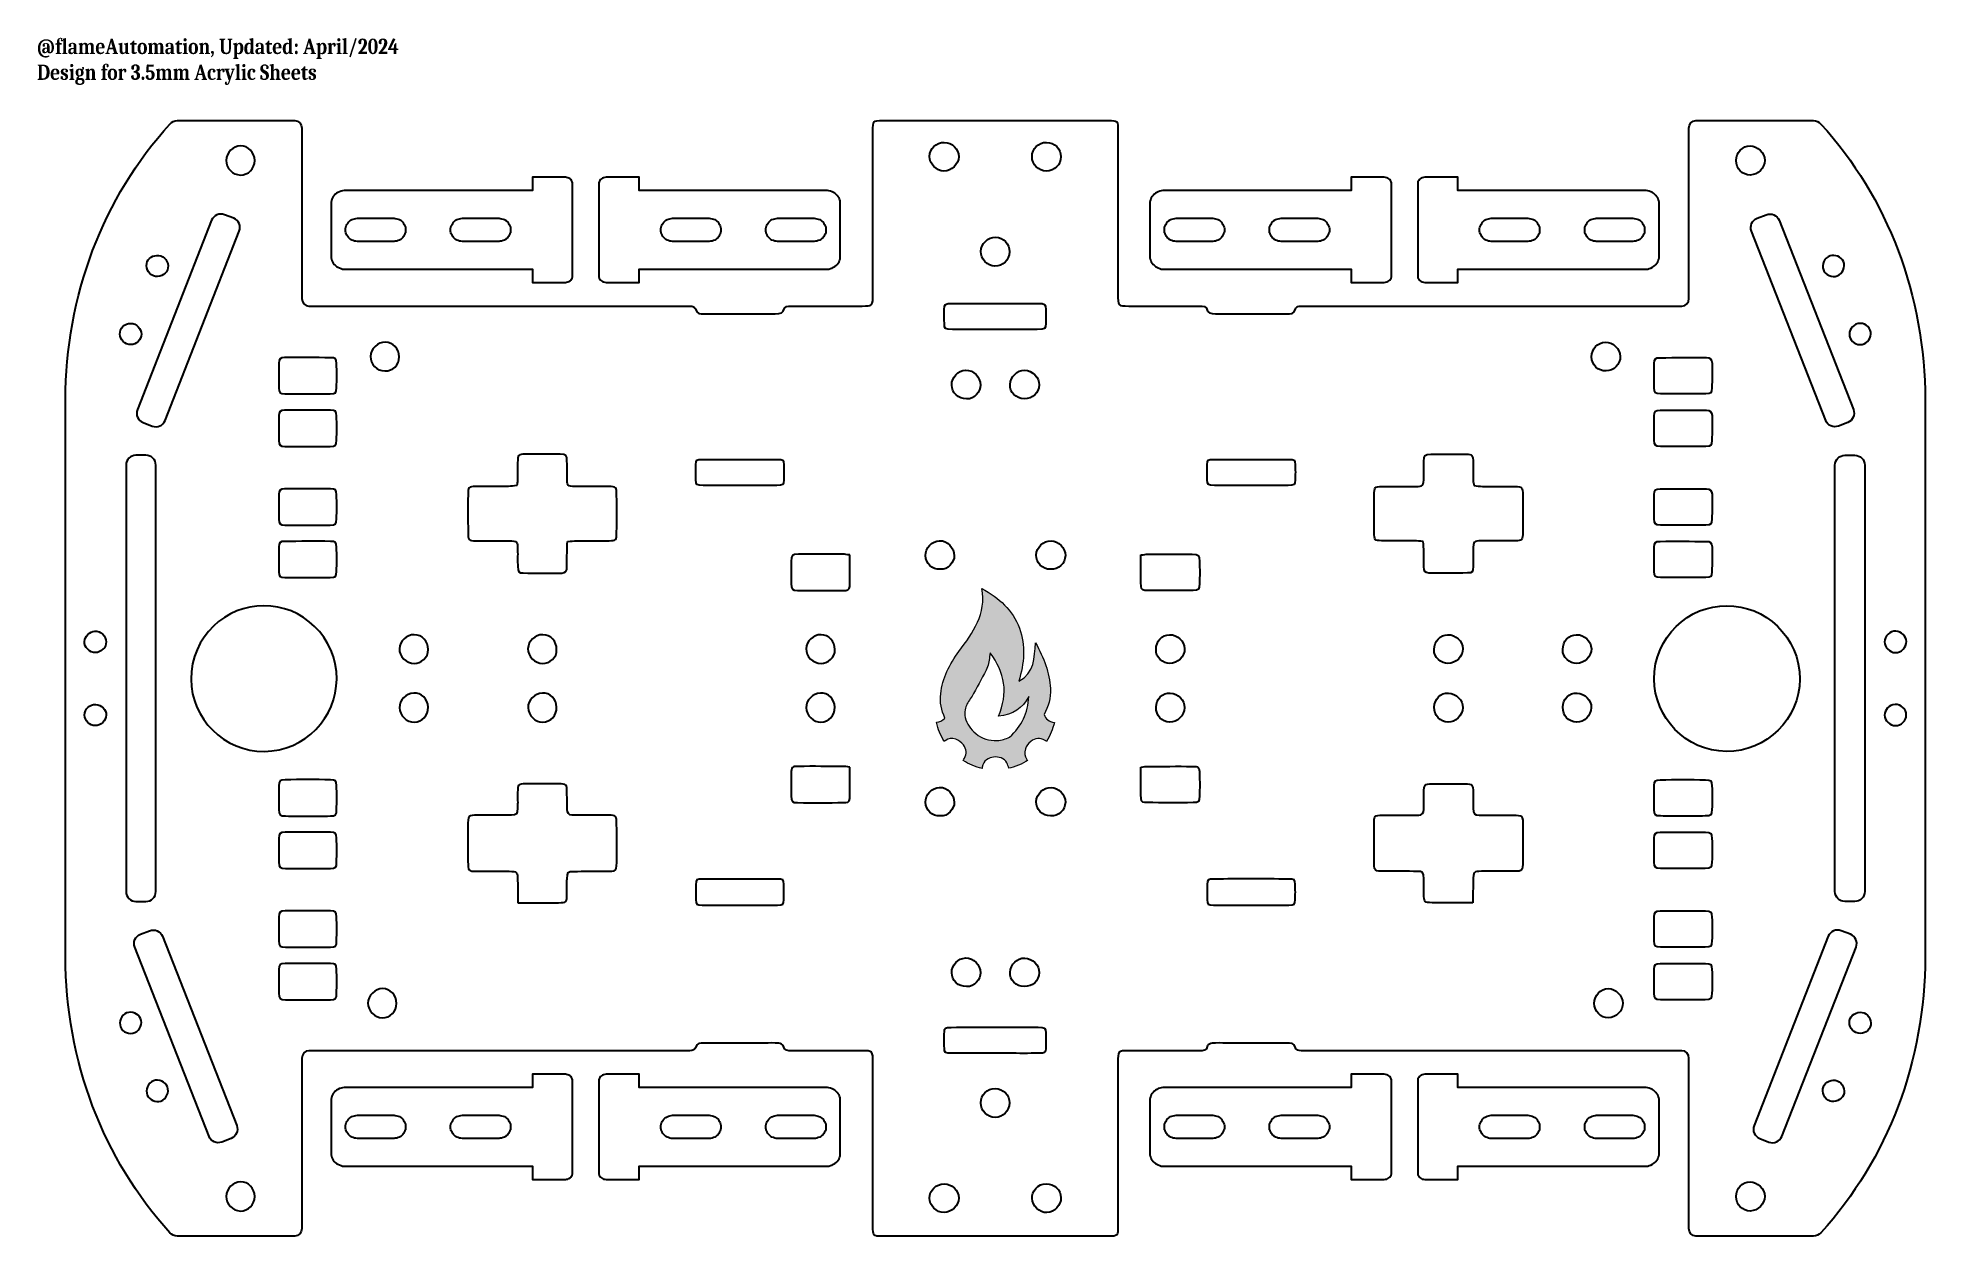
# Model space of a CAD drawing. Header units: millimetres. Extents: x -39 to 215, y 205 to 367.
import ezdxf

# ---------------------------------------------------------------- set-up
doc = ezdxf.new("R2010")
doc.units = ezdxf.units.MM
doc.header["$MEASUREMENT"] = 0
doc.layers.add('Layer 1', color=7, linetype='Continuous')

msp = doc.modelspace()

# ---------------------------------------------------------------- texts
at = {"layer": 'Layer 1', "color": 7, "true_color": 0xffffff, "char_height": 2.0637, "attachment_point": 7}
for s, insert in [('\\fCambria|b1|i0|c0|p34;\\W0.84726;@flameAutomation, Updated: April/2024', (-39.07, 363.73)), ('\\fCambria|b1|i0|c0|p34;\\W0.84726;Design for \\C1;\\c255;3.5mm\\C7;\\c16777215; Acrylic Sheets', (-39.07, 360.23))]:
    msp.add_mtext(s, dxfattribs=dict(at, insert=insert))

# ---------------------------------------------------------------- blocks, each defined once
blk = doc.blocks.new('block 3')
at = {"layer": 'Layer 1', "color": 250, "lineweight": 35, "true_color": 0x231f20}
blk.add_lwpolyline([(66.96, 220.34), (66.96, 219.96), (66.93, 219.77), (66.86, 219.58), (66.77, 219.43), (66.67, 219.27), (66.58, 219.12), (66.42, 218.99), (66.29, 218.86), (66.14, 218.77), (65.94, 218.71), (65.76, 218.65), (65.57, 218.61), (65.38, 218.58), (60.44, 218.58), (60.28, 218.61), (60.09, 218.65), (59.9, 218.71), (59.71, 218.77), (59.55, 218.86), (59.43, 218.99), (59.27, 219.12), (59.17, 219.27), (59.08, 219.43), (58.98, 219.58), (58.92, 219.77), (58.89, 219.96), (58.89, 220.34), (58.92, 220.52), (58.98, 220.68), (59.08, 220.87), (59.17, 221.02), (59.27, 221.18), (59.43, 221.31), (59.55, 221.43), (59.71, 221.52), (59.9, 221.59), (60.09, 221.65), (60.28, 221.68), (60.44, 221.71), (65.38, 221.71), (65.57, 221.68), (65.76, 221.65), (65.94, 221.59), (66.14, 221.52), (66.29, 221.43), (66.42, 221.31), (66.58, 221.18), (66.67, 221.02), (66.77, 220.87), (66.86, 220.68), (66.93, 220.52), (66.96, 220.34)], dxfattribs=at)
blk = doc.blocks.new('block 4')
at = {"layer": 'Layer 1', "color": 250, "lineweight": 35, "true_color": 0x231f20}
blk.add_lwpolyline([(52.85, 220.34), (52.85, 219.96), (52.81, 219.77), (52.75, 219.58), (52.66, 219.43), (52.56, 219.27), (52.47, 219.12), (52.31, 218.99), (52.18, 218.86), (52.02, 218.77), (51.83, 218.71), (51.65, 218.65), (51.46, 218.61), (51.27, 218.58), (46.33, 218.58), (46.17, 218.61), (45.98, 218.65), (45.79, 218.71), (45.6, 218.77), (45.44, 218.86), (45.31, 218.99), (45.16, 219.12), (45.06, 219.27), (44.97, 219.43), (44.87, 219.58), (44.81, 219.77), (44.78, 219.96), (44.78, 220.34), (44.81, 220.52), (44.87, 220.68), (44.97, 220.87), (45.06, 221.02), (45.16, 221.18), (45.31, 221.31), (45.44, 221.43), (45.6, 221.52), (45.79, 221.59), (45.98, 221.65), (46.17, 221.68), (46.33, 221.71), (51.27, 221.71), (51.46, 221.68), (51.65, 221.65), (51.83, 221.59), (52.02, 221.52), (52.18, 221.43), (52.31, 221.31), (52.47, 221.18), (52.56, 221.02), (52.66, 220.87), (52.75, 220.68), (52.81, 220.52), (52.85, 220.34)], dxfattribs=at)
blk = doc.blocks.new('block 5')
at = {"layer": 'Layer 1', "color": 250, "lineweight": 35, "true_color": 0x231f20}
blk.add_lwpolyline([(2.39, 219.96), (2.39, 220.34), (2.43, 220.52), (2.49, 220.71), (2.58, 220.87), (2.68, 221.03), (2.77, 221.18), (2.93, 221.31), (3.06, 221.43), (3.22, 221.53), (3.41, 221.59), (3.59, 221.65), (3.78, 221.68), (3.97, 221.71), (8.91, 221.71), (9.07, 221.68), (9.26, 221.65), (9.45, 221.59), (9.64, 221.53), (9.8, 221.43), (9.93, 221.31), (10.08, 221.18), (10.18, 221.03), (10.27, 220.87), (10.37, 220.71), (10.43, 220.52), (10.46, 220.34), (10.46, 219.96), (10.43, 219.77), (10.37, 219.61), (10.27, 219.43), (10.18, 219.27), (10.08, 219.12), (9.93, 218.99), (9.8, 218.87), (9.64, 218.77), (9.45, 218.71), (9.26, 218.64), (9.07, 218.62), (8.91, 218.58), (3.97, 218.58), (3.78, 218.62), (3.59, 218.64), (3.41, 218.71), (3.22, 218.77), (3.06, 218.87), (2.93, 218.99), (2.77, 219.12), (2.68, 219.27), (2.58, 219.43), (2.49, 219.61), (2.43, 219.77), (2.39, 219.96)], dxfattribs=at)
blk = doc.blocks.new('block 6')
at = {"layer": 'Layer 1', "color": 250, "lineweight": 35, "true_color": 0x231f20}
blk.add_lwpolyline([(16.5, 219.96), (16.5, 220.34), (16.54, 220.52), (16.6, 220.71), (16.7, 220.87), (16.79, 221.03), (16.88, 221.18), (17.04, 221.31), (17.17, 221.43), (17.33, 221.53), (17.52, 221.59), (17.7, 221.65), (17.89, 221.68), (18.09, 221.71), (23.02, 221.71), (23.18, 221.68), (23.37, 221.65), (23.56, 221.59), (23.75, 221.53), (23.91, 221.43), (24.04, 221.31), (24.2, 221.18), (24.29, 221.03), (24.38, 220.87), (24.48, 220.71), (24.54, 220.52), (24.57, 220.34), (24.57, 219.96), (24.54, 219.77), (24.48, 219.61), (24.38, 219.43), (24.29, 219.27), (24.2, 219.12), (24.04, 218.99), (23.91, 218.87), (23.75, 218.77), (23.56, 218.71), (23.37, 218.64), (23.18, 218.62), (23.02, 218.58), (18.09, 218.58), (17.89, 218.62), (17.7, 218.64), (17.52, 218.71), (17.33, 218.77), (17.17, 218.87), (17.04, 218.99), (16.88, 219.12), (16.79, 219.27), (16.7, 219.43), (16.6, 219.61), (16.54, 219.77), (16.5, 219.96)], dxfattribs=at)
blk = doc.blocks.new('block 7')
at = {"layer": 'Layer 1', "color": 250, "lineweight": 35, "true_color": 0x231f20}
blk.add_lwpolyline([(66.96, 340.93), (66.96, 340.56), (66.93, 340.37), (66.86, 340.18), (66.77, 340.03), (66.67, 339.87), (66.58, 339.71), (66.42, 339.59), (66.29, 339.46), (66.14, 339.37), (65.94, 339.31), (65.76, 339.24), (65.57, 339.21), (65.38, 339.18), (60.44, 339.18), (60.28, 339.21), (60.09, 339.24), (59.9, 339.31), (59.71, 339.37), (59.55, 339.46), (59.43, 339.59), (59.27, 339.71), (59.17, 339.87), (59.08, 340.03), (58.98, 340.18), (58.92, 340.37), (58.89, 340.56), (58.89, 340.93), (58.92, 341.12), (58.98, 341.28), (59.08, 341.47), (59.17, 341.62), (59.27, 341.78), (59.43, 341.9), (59.55, 342.03), (59.71, 342.12), (59.9, 342.19), (60.09, 342.25), (60.28, 342.28), (60.44, 342.31), (65.38, 342.31), (65.57, 342.28), (65.76, 342.25), (65.94, 342.19), (66.14, 342.12), (66.29, 342.03), (66.42, 341.9), (66.58, 341.78), (66.67, 341.62), (66.77, 341.47), (66.86, 341.28), (66.93, 341.12), (66.96, 340.93)], dxfattribs=at)
blk = doc.blocks.new('block 8')
at = {"layer": 'Layer 1', "color": 250, "lineweight": 35, "true_color": 0x231f20}
blk.add_lwpolyline([(52.85, 340.93), (52.85, 340.56), (52.81, 340.37), (52.75, 340.18), (52.66, 340.03), (52.56, 339.87), (52.47, 339.71), (52.31, 339.59), (52.18, 339.46), (52.02, 339.37), (51.83, 339.31), (51.65, 339.24), (51.46, 339.21), (51.27, 339.18), (46.33, 339.18), (46.17, 339.21), (45.98, 339.24), (45.79, 339.31), (45.6, 339.37), (45.44, 339.46), (45.31, 339.59), (45.16, 339.71), (45.06, 339.87), (44.97, 340.03), (44.87, 340.18), (44.81, 340.37), (44.78, 340.56), (44.78, 340.93), (44.81, 341.12), (44.87, 341.28), (44.97, 341.47), (45.06, 341.62), (45.16, 341.78), (45.31, 341.9), (45.44, 342.03), (45.6, 342.12), (45.79, 342.19), (45.98, 342.25), (46.17, 342.28), (46.33, 342.31), (51.27, 342.31), (51.46, 342.28), (51.65, 342.25), (51.83, 342.19), (52.02, 342.12), (52.18, 342.03), (52.31, 341.9), (52.47, 341.78), (52.56, 341.62), (52.66, 341.47), (52.75, 341.28), (52.81, 341.12), (52.85, 340.93)], dxfattribs=at)
blk = doc.blocks.new('block 9')
at = {"layer": 'Layer 1', "color": 250, "lineweight": 35, "true_color": 0x231f20}
blk.add_lwpolyline([(2.39, 340.56), (2.39, 340.93), (2.43, 341.12), (2.49, 341.31), (2.58, 341.46), (2.68, 341.62), (2.77, 341.78), (2.93, 341.9), (3.06, 342.03), (3.22, 342.12), (3.41, 342.18), (3.59, 342.25), (3.78, 342.28), (3.97, 342.31), (8.91, 342.31), (9.07, 342.28), (9.26, 342.25), (9.45, 342.18), (9.64, 342.12), (9.8, 342.03), (9.93, 341.9), (10.08, 341.78), (10.18, 341.62), (10.27, 341.46), (10.37, 341.31), (10.43, 341.12), (10.46, 340.93), (10.46, 340.56), (10.43, 340.37), (10.37, 340.21), (10.27, 340.02), (10.18, 339.87), (10.08, 339.71), (9.93, 339.59), (9.8, 339.46), (9.64, 339.37), (9.45, 339.3), (9.26, 339.24), (9.07, 339.21), (8.91, 339.18), (3.97, 339.18), (3.78, 339.21), (3.59, 339.24), (3.41, 339.3), (3.22, 339.37), (3.06, 339.46), (2.93, 339.59), (2.77, 339.71), (2.68, 339.87), (2.58, 340.02), (2.49, 340.21), (2.43, 340.37), (2.39, 340.56)], dxfattribs=at)
blk = doc.blocks.new('block 10')
at = {"layer": 'Layer 1', "color": 250, "lineweight": 35, "true_color": 0x231f20}
blk.add_lwpolyline([(16.5, 340.56), (16.5, 340.93), (16.54, 341.12), (16.6, 341.31), (16.7, 341.46), (16.79, 341.62), (16.88, 341.78), (17.04, 341.9), (17.17, 342.03), (17.33, 342.12), (17.52, 342.18), (17.7, 342.25), (17.89, 342.28), (18.09, 342.31), (23.02, 342.31), (23.18, 342.28), (23.37, 342.25), (23.56, 342.18), (23.75, 342.12), (23.91, 342.03), (24.04, 341.9), (24.2, 341.78), (24.29, 341.62), (24.38, 341.46), (24.48, 341.31), (24.54, 341.12), (24.57, 340.93), (24.57, 340.56), (24.54, 340.37), (24.48, 340.21), (24.38, 340.02), (24.29, 339.87), (24.2, 339.71), (24.04, 339.59), (23.91, 339.46), (23.75, 339.37), (23.56, 339.3), (23.37, 339.24), (23.18, 339.21), (23.02, 339.18), (18.09, 339.18), (17.89, 339.21), (17.7, 339.24), (17.52, 339.3), (17.33, 339.37), (17.17, 339.46), (17.04, 339.59), (16.88, 339.71), (16.79, 339.87), (16.7, 340.02), (16.6, 340.21), (16.54, 340.37), (16.5, 340.56)], dxfattribs=at)
blk = doc.blocks.new('block 11')
at = {"layer": 'Layer 1', "color": 250, "lineweight": 35, "true_color": 0x231f20}
blk.add_lwpolyline([(177.02, 220.34), (177.02, 219.96), (176.99, 219.77), (176.93, 219.58), (176.83, 219.43), (176.74, 219.27), (176.65, 219.12), (176.49, 218.99), (176.36, 218.86), (176.2, 218.77), (176.01, 218.71), (175.82, 218.65), (175.63, 218.61), (175.44, 218.58), (170.5, 218.58), (170.35, 218.61), (170.16, 218.65), (169.97, 218.71), (169.78, 218.77), (169.62, 218.86), (169.49, 218.99), (169.33, 219.12), (169.24, 219.27), (169.15, 219.43), (169.05, 219.58), (168.99, 219.77), (168.96, 219.96), (168.96, 220.34), (168.99, 220.52), (169.05, 220.68), (169.15, 220.87), (169.24, 221.02), (169.33, 221.18), (169.49, 221.31), (169.62, 221.43), (169.78, 221.52), (169.97, 221.59), (170.16, 221.65), (170.35, 221.68), (170.5, 221.71), (175.44, 221.71), (175.63, 221.68), (175.82, 221.65), (176.01, 221.59), (176.2, 221.52), (176.36, 221.43), (176.49, 221.31), (176.65, 221.18), (176.74, 221.02), (176.83, 220.87), (176.93, 220.68), (176.99, 220.52), (177.02, 220.34)], dxfattribs=at)
blk = doc.blocks.new('block 12')
at = {"layer": 'Layer 1', "color": 250, "lineweight": 35, "true_color": 0x231f20}
blk.add_lwpolyline([(162.91, 220.34), (162.91, 219.96), (162.88, 219.77), (162.82, 219.58), (162.72, 219.43), (162.63, 219.27), (162.54, 219.12), (162.38, 218.99), (162.25, 218.86), (162.09, 218.77), (161.9, 218.71), (161.71, 218.65), (161.52, 218.61), (161.33, 218.58), (156.39, 218.58), (156.23, 218.61), (156.05, 218.65), (155.86, 218.71), (155.67, 218.77), (155.51, 218.86), (155.38, 218.99), (155.22, 219.12), (155.13, 219.27), (155.04, 219.43), (154.94, 219.58), (154.88, 219.77), (154.84, 219.96), (154.84, 220.34), (154.88, 220.52), (154.94, 220.68), (155.04, 220.87), (155.13, 221.02), (155.22, 221.18), (155.38, 221.31), (155.51, 221.43), (155.67, 221.52), (155.86, 221.59), (156.05, 221.65), (156.23, 221.68), (156.39, 221.71), (161.33, 221.71), (161.52, 221.68), (161.71, 221.65), (161.9, 221.59), (162.09, 221.52), (162.25, 221.43), (162.38, 221.31), (162.54, 221.18), (162.63, 221.02), (162.72, 220.87), (162.82, 220.68), (162.88, 220.52), (162.91, 220.34)], dxfattribs=at)
blk = doc.blocks.new('block 13')
at = {"layer": 'Layer 1', "color": 250, "lineweight": 35, "true_color": 0x231f20}
blk.add_lwpolyline([(112.46, 219.96), (112.46, 220.34), (112.49, 220.52), (112.56, 220.71), (112.65, 220.87), (112.74, 221.03), (112.84, 221.18), (113, 221.31), (113.12, 221.43), (113.28, 221.53), (113.47, 221.59), (113.66, 221.65), (113.85, 221.68), (114.04, 221.71), (118.98, 221.71), (119.14, 221.68), (119.33, 221.65), (119.52, 221.59), (119.71, 221.53), (119.87, 221.43), (119.99, 221.31), (120.15, 221.18), (120.24, 221.03), (120.34, 220.87), (120.43, 220.71), (120.5, 220.52), (120.53, 220.34), (120.53, 219.96), (120.5, 219.77), (120.43, 219.61), (120.34, 219.43), (120.24, 219.27), (120.15, 219.12), (119.99, 218.99), (119.87, 218.87), (119.71, 218.77), (119.52, 218.71), (119.33, 218.64), (119.14, 218.62), (118.98, 218.58), (114.04, 218.58), (113.85, 218.62), (113.66, 218.64), (113.47, 218.71), (113.28, 218.77), (113.12, 218.87), (113, 218.99), (112.84, 219.12), (112.74, 219.27), (112.65, 219.43), (112.56, 219.61), (112.49, 219.77), (112.46, 219.96)], dxfattribs=at)
blk = doc.blocks.new('block 14')
at = {"layer": 'Layer 1', "color": 250, "lineweight": 35, "true_color": 0x231f20}
blk.add_lwpolyline([(126.57, 219.96), (126.57, 220.34), (126.6, 220.52), (126.67, 220.71), (126.76, 220.87), (126.85, 221.03), (126.95, 221.18), (127.11, 221.31), (127.23, 221.43), (127.39, 221.53), (127.58, 221.59), (127.77, 221.65), (127.96, 221.68), (128.15, 221.71), (133.09, 221.71), (133.25, 221.68), (133.44, 221.65), (133.63, 221.59), (133.82, 221.53), (133.98, 221.43), (134.1, 221.31), (134.26, 221.18), (134.35, 221.03), (134.45, 220.87), (134.54, 220.71), (134.61, 220.52), (134.64, 220.34), (134.64, 219.96), (134.61, 219.77), (134.54, 219.61), (134.45, 219.43), (134.35, 219.27), (134.26, 219.12), (134.1, 218.99), (133.98, 218.87), (133.82, 218.77), (133.63, 218.71), (133.44, 218.64), (133.25, 218.62), (133.09, 218.58), (128.15, 218.58), (127.96, 218.62), (127.77, 218.64), (127.58, 218.71), (127.39, 218.77), (127.23, 218.87), (127.11, 218.99), (126.95, 219.12), (126.85, 219.27), (126.76, 219.43), (126.67, 219.61), (126.6, 219.77), (126.57, 219.96)], dxfattribs=at)
blk = doc.blocks.new('block 15')
at = {"layer": 'Layer 1', "color": 250, "lineweight": 35, "true_color": 0x231f20}
blk.add_lwpolyline([(177.02, 340.93), (177.02, 340.56), (176.99, 340.37), (176.93, 340.18), (176.83, 340.03), (176.74, 339.87), (176.65, 339.71), (176.49, 339.59), (176.36, 339.46), (176.2, 339.37), (176.01, 339.31), (175.82, 339.24), (175.63, 339.21), (175.44, 339.18), (170.5, 339.18), (170.35, 339.21), (170.16, 339.24), (169.97, 339.31), (169.78, 339.37), (169.62, 339.46), (169.49, 339.59), (169.33, 339.71), (169.24, 339.87), (169.15, 340.03), (169.05, 340.18), (168.99, 340.37), (168.96, 340.56), (168.96, 340.93), (168.99, 341.12), (169.05, 341.28), (169.15, 341.47), (169.24, 341.62), (169.33, 341.78), (169.49, 341.9), (169.62, 342.03), (169.78, 342.12), (169.97, 342.19), (170.16, 342.25), (170.35, 342.28), (170.5, 342.31), (175.44, 342.31), (175.63, 342.28), (175.82, 342.25), (176.01, 342.19), (176.2, 342.12), (176.36, 342.03), (176.49, 341.9), (176.65, 341.78), (176.74, 341.62), (176.83, 341.47), (176.93, 341.28), (176.99, 341.12), (177.02, 340.93)], dxfattribs=at)
blk = doc.blocks.new('block 16')
at = {"layer": 'Layer 1', "color": 250, "lineweight": 35, "true_color": 0x231f20}
blk.add_lwpolyline([(162.91, 340.93), (162.91, 340.56), (162.88, 340.37), (162.82, 340.18), (162.72, 340.03), (162.63, 339.87), (162.54, 339.71), (162.38, 339.59), (162.25, 339.46), (162.09, 339.37), (161.9, 339.31), (161.71, 339.24), (161.52, 339.21), (161.33, 339.18), (156.39, 339.18), (156.23, 339.21), (156.05, 339.24), (155.86, 339.31), (155.67, 339.37), (155.51, 339.46), (155.38, 339.59), (155.22, 339.71), (155.13, 339.87), (155.04, 340.03), (154.94, 340.18), (154.88, 340.37), (154.84, 340.56), (154.84, 340.93), (154.88, 341.12), (154.94, 341.28), (155.04, 341.47), (155.13, 341.62), (155.22, 341.78), (155.38, 341.9), (155.51, 342.03), (155.67, 342.12), (155.86, 342.19), (156.05, 342.25), (156.23, 342.28), (156.39, 342.31), (161.33, 342.31), (161.52, 342.28), (161.71, 342.25), (161.9, 342.19), (162.09, 342.12), (162.25, 342.03), (162.38, 341.9), (162.54, 341.78), (162.63, 341.62), (162.72, 341.47), (162.82, 341.28), (162.88, 341.12), (162.91, 340.93)], dxfattribs=at)
blk = doc.blocks.new('block 17')
at = {"layer": 'Layer 1', "color": 250, "lineweight": 35, "true_color": 0x231f20}
blk.add_lwpolyline([(112.46, 340.56), (112.46, 340.93), (112.49, 341.12), (112.56, 341.31), (112.65, 341.46), (112.74, 341.62), (112.84, 341.78), (113, 341.9), (113.12, 342.03), (113.28, 342.12), (113.47, 342.18), (113.66, 342.25), (113.85, 342.28), (114.04, 342.31), (118.98, 342.31), (119.14, 342.28), (119.33, 342.25), (119.52, 342.18), (119.71, 342.12), (119.87, 342.03), (119.99, 341.9), (120.15, 341.78), (120.24, 341.62), (120.34, 341.46), (120.43, 341.31), (120.5, 341.12), (120.53, 340.93), (120.53, 340.56), (120.5, 340.37), (120.43, 340.21), (120.34, 340.02), (120.24, 339.87), (120.15, 339.71), (119.99, 339.59), (119.87, 339.46), (119.71, 339.37), (119.52, 339.3), (119.33, 339.24), (119.14, 339.21), (118.98, 339.18), (114.04, 339.18), (113.85, 339.21), (113.66, 339.24), (113.47, 339.3), (113.28, 339.37), (113.12, 339.46), (113, 339.59), (112.84, 339.71), (112.74, 339.87), (112.65, 340.02), (112.56, 340.21), (112.49, 340.37), (112.46, 340.56)], dxfattribs=at)
blk = doc.blocks.new('block 18')
at = {"layer": 'Layer 1', "color": 250, "lineweight": 35, "true_color": 0x231f20}
blk.add_lwpolyline([(126.57, 340.56), (126.57, 340.93), (126.6, 341.12), (126.67, 341.31), (126.76, 341.46), (126.85, 341.62), (126.95, 341.78), (127.11, 341.9), (127.23, 342.03), (127.39, 342.12), (127.58, 342.18), (127.77, 342.25), (127.96, 342.28), (128.15, 342.31), (133.09, 342.31), (133.25, 342.28), (133.44, 342.25), (133.63, 342.18), (133.82, 342.12), (133.98, 342.03), (134.1, 341.9), (134.26, 341.78), (134.35, 341.62), (134.45, 341.46), (134.54, 341.31), (134.61, 341.12), (134.64, 340.93), (134.64, 340.56), (134.61, 340.37), (134.54, 340.21), (134.45, 340.02), (134.35, 339.87), (134.26, 339.71), (134.1, 339.59), (133.98, 339.46), (133.82, 339.37), (133.63, 339.3), (133.44, 339.24), (133.25, 339.21), (133.09, 339.18), (128.15, 339.18), (127.96, 339.21), (127.77, 339.24), (127.58, 339.3), (127.39, 339.37), (127.23, 339.46), (127.11, 339.59), (126.95, 339.71), (126.85, 339.87), (126.76, 340.02), (126.67, 340.21), (126.6, 340.37), (126.57, 340.56)], dxfattribs=at)
blk = doc.blocks.new('block 2')
at = {"layer": 'Layer 1', "color": 1, "lineweight": 35, "true_color": 0xff0000}
for points in [[(0.49, 336.82), (0.56, 336.63), (0.63, 336.45), (0.74, 336.29), (0.87, 336.1), (1.01, 335.98), (1.19, 335.82), (1.36, 335.73), (1.57, 335.64), (1.78, 335.54), (1.99, 335.48), (2.19, 335.45), (2.4, 335.45), (27.5, 335.45), (27.5, 333.68), (31.94, 333.68), (32.11, 333.71), (32.28, 333.74), (32.42, 333.8), (32.56, 333.89), (32.7, 333.99), (32.77, 334.11), (32.87, 334.27), (32.91, 334.42), (32.91, 334.58), (32.91, 346.94), (32.91, 347.07), (32.87, 347.22), (32.77, 347.38), (32.7, 347.5), (32.56, 347.6), (32.42, 347.69), (32.28, 347.75), (32.11, 347.78), (31.94, 347.82), (27.5, 347.82), (27.5, 346.04), (2.4, 346.04), (2.19, 346.04), (1.99, 346.01), (1.78, 345.95), (1.57, 345.88), (1.36, 345.76), (1.19, 345.67), (1.01, 345.54), (0.87, 345.39), (0.74, 345.23), (0.63, 345.04), (0.56, 344.86), (0.49, 344.67), (0.46, 344.48), (0.46, 344.26), (0.46, 337.23), (0.46, 337.01), (0.49, 336.82)], [(68.86, 344.67), (68.79, 344.86), (68.72, 345.04), (68.62, 345.2), (68.48, 345.39), (68.34, 345.51), (68.16, 345.67), (67.99, 345.76), (67.78, 345.85), (67.57, 345.95), (67.37, 346.01), (67.16, 346.04), (66.95, 346.04), (41.86, 346.04), (41.86, 347.82), (37.41, 347.82), (37.24, 347.78), (37.07, 347.75), (36.93, 347.69), (36.79, 347.6), (36.65, 347.5), (36.58, 347.38), (36.48, 347.22), (36.44, 347.07), (36.44, 346.91), (36.44, 334.55), (36.44, 334.42), (36.48, 334.27), (36.58, 334.11), (36.65, 333.99), (36.79, 333.89), (36.93, 333.8), (37.07, 333.74), (37.24, 333.71), (37.41, 333.68), (41.86, 333.68), (41.86, 335.45), (66.95, 335.45), (67.16, 335.45), (67.37, 335.48), (67.57, 335.54), (67.78, 335.61), (67.99, 335.73), (68.16, 335.82), (68.34, 335.95), (68.48, 336.1), (68.62, 336.26), (68.72, 336.45), (68.79, 336.63), (68.86, 336.82), (68.89, 337.01), (68.89, 337.23), (68.89, 344.26), (68.89, 344.48), (68.86, 344.67)], [(110.56, 336.82), (110.63, 336.63), (110.7, 336.45), (110.8, 336.29), (110.94, 336.1), (111.08, 335.98), (111.25, 335.82), (111.43, 335.73), (111.64, 335.64), (111.84, 335.54), (112.05, 335.48), (112.26, 335.45), (112.47, 335.45), (137.56, 335.45), (137.56, 333.68), (142, 333.68), (142.18, 333.71), (142.35, 333.74), (142.49, 333.8), (142.63, 333.89), (142.77, 333.99), (142.84, 334.11), (142.94, 334.27), (142.98, 334.42), (142.98, 334.58), (142.98, 346.94), (142.98, 347.07), (142.94, 347.22), (142.84, 347.38), (142.77, 347.5), (142.63, 347.6), (142.49, 347.69), (142.35, 347.75), (142.18, 347.78), (142, 347.82), (137.56, 347.82), (137.56, 346.04), (112.47, 346.04), (112.26, 346.04), (112.05, 346.01), (111.84, 345.95), (111.64, 345.88), (111.43, 345.76), (111.25, 345.67), (111.08, 345.54), (110.94, 345.39), (110.8, 345.23), (110.7, 345.04), (110.63, 344.86), (110.56, 344.67), (110.52, 344.48), (110.52, 344.26), (110.52, 337.23), (110.52, 337.01), (110.56, 336.82)], [(178.92, 344.67), (178.86, 344.86), (178.79, 345.04), (178.68, 345.2), (178.54, 345.39), (178.4, 345.51), (178.23, 345.67), (178.06, 345.76), (177.85, 345.85), (177.64, 345.95), (177.43, 346.01), (177.22, 346.04), (177.02, 346.04), (151.92, 346.04), (151.92, 347.82), (147.48, 347.82), (147.31, 347.78), (147.13, 347.75), (146.99, 347.69), (146.86, 347.6), (146.72, 347.5), (146.65, 347.38), (146.54, 347.22), (146.51, 347.07), (146.51, 346.91), (146.51, 334.55), (146.51, 334.42), (146.54, 334.27), (146.65, 334.11), (146.72, 333.99), (146.86, 333.89), (146.99, 333.8), (147.13, 333.74), (147.31, 333.71), (147.48, 333.68), (151.92, 333.68), (151.92, 335.45), (177.02, 335.45), (177.22, 335.45), (177.43, 335.48), (177.64, 335.54), (177.85, 335.61), (178.06, 335.73), (178.23, 335.82), (178.4, 335.95), (178.54, 336.1), (178.68, 336.26), (178.79, 336.45), (178.86, 336.63), (178.92, 336.82), (178.96, 337.01), (178.96, 337.23), (178.96, 344.26), (178.96, 344.48), (178.92, 344.67)], [(0.49, 216.22), (0.56, 216.04), (0.63, 215.85), (0.74, 215.69), (0.87, 215.51), (1.01, 215.38), (1.19, 215.23), (1.36, 215.13), (1.57, 215.04), (1.78, 214.95), (1.99, 214.88), (2.19, 214.85), (2.4, 214.85), (27.5, 214.85), (27.5, 213.08), (31.94, 213.08), (32.11, 213.11), (32.28, 213.14), (32.42, 213.2), (32.56, 213.3), (32.7, 213.39), (32.77, 213.51), (32.87, 213.67), (32.91, 213.83), (32.91, 213.98), (32.91, 226.35), (32.91, 226.47), (32.87, 226.63), (32.77, 226.78), (32.7, 226.91), (32.56, 227), (32.42, 227.09), (32.28, 227.16), (32.11, 227.19), (31.94, 227.22), (27.5, 227.22), (27.5, 225.44), (2.4, 225.44), (2.19, 225.44), (1.99, 225.41), (1.78, 225.35), (1.57, 225.29), (1.36, 225.16), (1.19, 225.07), (1.01, 224.94), (0.87, 224.79), (0.74, 224.63), (0.63, 224.45), (0.56, 224.26), (0.49, 224.07), (0.46, 223.89), (0.46, 223.67), (0.46, 216.63), (0.46, 216.41), (0.49, 216.22)], [(68.86, 224.07), (68.79, 224.26), (68.72, 224.45), (68.62, 224.6), (68.48, 224.79), (68.34, 224.91), (68.16, 225.07), (67.99, 225.16), (67.78, 225.26), (67.57, 225.35), (67.37, 225.41), (67.16, 225.44), (66.95, 225.44), (41.86, 225.44), (41.86, 227.22), (37.41, 227.22), (37.24, 227.19), (37.07, 227.16), (36.93, 227.09), (36.79, 227), (36.65, 226.91), (36.58, 226.78), (36.48, 226.63), (36.44, 226.47), (36.44, 226.31), (36.44, 213.95), (36.44, 213.83), (36.48, 213.67), (36.58, 213.51), (36.65, 213.39), (36.79, 213.3), (36.93, 213.2), (37.07, 213.14), (37.24, 213.11), (37.41, 213.08), (41.86, 213.08), (41.86, 214.85), (66.95, 214.85), (67.16, 214.85), (67.37, 214.88), (67.57, 214.95), (67.78, 215.01), (67.99, 215.13), (68.16, 215.23), (68.34, 215.35), (68.48, 215.51), (68.62, 215.66), (68.72, 215.85), (68.79, 216.04), (68.86, 216.22), (68.89, 216.41), (68.89, 216.63), (68.89, 223.67), (68.89, 223.89), (68.86, 224.07)], [(110.56, 216.22), (110.63, 216.04), (110.7, 215.85), (110.8, 215.69), (110.94, 215.51), (111.08, 215.38), (111.25, 215.23), (111.43, 215.13), (111.64, 215.04), (111.84, 214.95), (112.05, 214.88), (112.26, 214.85), (112.47, 214.85), (137.56, 214.85), (137.56, 213.08), (142, 213.08), (142.18, 213.11), (142.35, 213.14), (142.49, 213.2), (142.63, 213.3), (142.77, 213.39), (142.84, 213.51), (142.94, 213.67), (142.98, 213.83), (142.98, 213.98), (142.98, 226.35), (142.98, 226.47), (142.94, 226.63), (142.84, 226.78), (142.77, 226.91), (142.63, 227), (142.49, 227.09), (142.35, 227.16), (142.18, 227.19), (142, 227.22), (137.56, 227.22), (137.56, 225.44), (112.47, 225.44), (112.26, 225.44), (112.05, 225.41), (111.84, 225.35), (111.64, 225.29), (111.43, 225.16), (111.25, 225.07), (111.08, 224.94), (110.94, 224.79), (110.8, 224.63), (110.7, 224.45), (110.63, 224.26), (110.56, 224.07), (110.52, 223.89), (110.52, 223.67), (110.52, 216.63), (110.52, 216.41), (110.56, 216.22)], [(178.92, 224.07), (178.86, 224.26), (178.79, 224.45), (178.68, 224.6), (178.54, 224.79), (178.4, 224.91), (178.23, 225.07), (178.06, 225.16), (177.85, 225.26), (177.64, 225.35), (177.43, 225.41), (177.22, 225.44), (177.02, 225.44), (151.92, 225.44), (151.92, 227.22), (147.48, 227.22), (147.31, 227.19), (147.13, 227.16), (146.99, 227.09), (146.86, 227), (146.72, 226.91), (146.65, 226.78), (146.54, 226.63), (146.51, 226.47), (146.51, 226.31), (146.51, 213.95), (146.51, 213.83), (146.54, 213.67), (146.65, 213.51), (146.72, 213.39), (146.86, 213.3), (146.99, 213.2), (147.13, 213.14), (147.31, 213.11), (147.48, 213.08), (151.92, 213.08), (151.92, 214.85), (177.02, 214.85), (177.22, 214.85), (177.43, 214.88), (177.64, 214.95), (177.85, 215.01), (178.06, 215.13), (178.23, 215.23), (178.4, 215.35), (178.54, 215.51), (178.68, 215.66), (178.79, 215.85), (178.86, 216.04), (178.92, 216.22), (178.96, 216.41), (178.96, 216.63), (178.96, 223.67), (178.96, 223.89), (178.92, 224.07)]]:
    blk.add_lwpolyline(points, dxfattribs=at)
at = {"layer": 'Layer 1', "color": 7, "lineweight": 35, "true_color": 0xffffff}
for points, knots in [([(89.74, 205.45), (94.8, 205.45), (99.85, 205.45), (104.91, 205.45), (106.21, 205.45), (106.22, 205.45), (106.22, 206.89), (106.22, 214.19), (106.22, 221.48), (106.22, 228.78), (106.22, 230.38), (106.22, 230.39), (107.66, 230.39), (110.83, 230.39), (114, 230.39), (117.16, 230.39), (117.65, 230.39), (118.12, 230.35), (118.27, 231.07), (118.3, 231.22), (118.66, 231.38), (118.88, 231.4), (119.51, 231.45), (120.14, 231.42), (120.78, 231.42), (123.5, 231.42), (126.22, 231.43), (128.95, 231.42), (129.41, 231.42), (129.92, 231.51), (130.07, 230.78), (130.1, 230.62), (130.38, 230.45), (130.57, 230.42), (130.91, 230.36), (131.26, 230.39), (131.61, 230.39), (143.43, 230.39), (155.25, 230.39), (167.06, 230.39), (167.06, 230.39), (182.04, 230.39), (182.04, 230.39), (182.56, 230.39), (182.98, 229.93), (182.98, 229.37), (182.98, 229.37), (182.98, 206.48), (182.98, 206.48), (182.98, 205.92), (183.39, 205.46), (183.91, 205.46), (183.91, 205.46), (199.72, 205.46), (199.72, 205.46), (200.09, 205.46), (200.44, 205.62), (200.71, 205.91), (200.71, 205.91), (200.71, 205.91), (200.71, 205.91), (209.7, 215.76), (214.74, 229.11), (214.74, 243.01), (214.74, 243.01), (214.74, 274.42), (214.74, 274.42), (214.74, 274.42), (214.74, 280.45), (214.74, 280.45), (214.74, 280.45), (214.74, 286.48), (214.74, 286.48), (214.74, 286.48), (214.74, 317.88), (214.74, 317.88), (214.74, 331.79), (209.7, 345.13), (200.71, 354.98), (200.71, 354.98), (200.71, 354.98), (200.71, 354.98), (200.44, 355.27), (200.09, 355.43), (199.72, 355.43), (199.72, 355.43), (183.91, 355.43), (183.91, 355.43), (183.39, 355.43), (182.98, 354.98), (182.98, 354.41), (182.98, 354.41), (182.98, 331.52), (182.98, 331.52), (182.98, 330.96), (182.56, 330.51), (182.04, 330.51), (182.04, 330.51), (167.06, 330.51), (167.06, 330.51), (155.25, 330.5), (143.43, 330.5), (131.61, 330.5), (131.26, 330.5), (130.91, 330.54), (130.57, 330.47), (130.38, 330.44), (130.1, 330.27), (130.07, 330.12), (129.92, 329.38), (129.41, 329.47), (128.95, 329.47), (126.22, 329.47), (123.5, 329.47), (120.78, 329.47), (120.14, 329.47), (119.51, 329.45), (118.88, 329.49), (118.66, 329.51), (118.3, 329.67), (118.27, 329.83), (118.12, 330.55), (117.65, 330.51), (117.16, 330.51), (114, 330.5), (110.83, 330.5), (107.66, 330.51), (106.22, 330.51), (106.22, 330.51), (106.22, 332.12), (106.22, 339.41), (106.22, 346.71), (106.22, 354), (106.22, 355.44), (106.21, 355.45), (104.91, 355.45), (99.85, 355.45), (94.8, 355.45), (89.74, 355.45), (84.69, 355.45), (79.63, 355.45), (74.58, 355.45), (73.27, 355.45), (73.27, 355.44), (73.27, 354), (73.27, 346.71), (73.27, 339.41), (73.27, 332.12), (73.27, 330.51), (73.27, 330.51), (71.82, 330.51), (68.66, 330.5), (65.49, 330.5), (62.32, 330.51), (61.84, 330.51), (61.37, 330.55), (61.22, 329.83), (61.19, 329.67), (60.83, 329.51), (60.61, 329.49), (59.98, 329.45), (59.34, 329.47), (58.71, 329.47), (55.99, 329.47), (53.26, 329.47), (50.54, 329.47), (50.07, 329.47), (49.57, 329.38), (49.42, 330.12), (49.39, 330.27), (49.11, 330.44), (48.92, 330.47), (48.58, 330.54), (48.22, 330.5), (47.88, 330.5), (36.06, 330.5), (24.24, 330.5), (12.42, 330.51), (12.42, 330.51), (-2.56, 330.51), (-2.56, 330.51), (-3.07, 330.51), (-3.49, 330.96), (-3.49, 331.52), (-3.49, 331.52), (-3.49, 354.41), (-3.49, 354.41), (-3.49, 354.98), (-3.91, 355.43), (-4.42, 355.43), (-4.42, 355.43), (-20.23, 355.43), (-20.23, 355.43), (-20.6, 355.43), (-20.96, 355.27), (-21.22, 354.98), (-21.22, 354.98), (-21.22, 354.98), (-21.22, 354.98), (-30.21, 345.13), (-35.26, 331.79), (-35.26, 317.88), (-35.26, 317.88), (-35.26, 286.48), (-35.26, 286.48), (-35.26, 286.48), (-35.26, 280.45), (-35.26, 280.45), (-35.26, 280.45), (-35.26, 274.42), (-35.26, 274.42), (-35.26, 274.42), (-35.26, 243.01), (-35.26, 243.01), (-35.26, 229.11), (-30.21, 215.76), (-21.22, 205.91), (-21.22, 205.91), (-21.22, 205.91), (-21.22, 205.91), (-20.96, 205.62), (-20.6, 205.46), (-20.23, 205.46), (-20.23, 205.46), (-4.42, 205.46), (-4.42, 205.46), (-3.91, 205.46), (-3.49, 205.92), (-3.49, 206.48), (-3.49, 206.48), (-3.49, 229.37), (-3.49, 229.37), (-3.49, 229.93), (-3.07, 230.39), (-2.56, 230.39), (-2.56, 230.39), (12.42, 230.39), (12.42, 230.39), (24.24, 230.39), (36.06, 230.39), (47.88, 230.39), (48.22, 230.39), (48.58, 230.36), (48.92, 230.42), (49.11, 230.45), (49.39, 230.62), (49.42, 230.78), (49.57, 231.51), (50.07, 231.42), (50.54, 231.42), (53.26, 231.43), (55.99, 231.42), (58.71, 231.42), (59.34, 231.42), (59.98, 231.45), (60.61, 231.4), (60.83, 231.38), (61.19, 231.22), (61.22, 231.07), (61.37, 230.35), (61.84, 230.39), (62.32, 230.39), (65.49, 230.39), (68.66, 230.39), (71.82, 230.39), (73.27, 230.39), (73.27, 230.38), (73.27, 228.78), (73.27, 221.48), (73.27, 214.19), (73.27, 206.89), (73.27, 205.45), (73.27, 205.45), (74.58, 205.45), (79.63, 205.45), (84.69, 205.45), (89.74, 205.45)], [0, 0, 0, 0, 1, 1, 1, 2, 2, 2, 3, 3, 3, 4, 4, 4, 5, 5, 5, 6, 6, 6, 7, 7, 7, 8, 8, 8, 9, 9, 9, 10, 10, 10, 11, 11, 11, 12, 12, 12, 13, 13, 13, 14, 14, 14, 15, 15, 15, 16, 16, 16, 17, 17, 17, 18, 18, 18, 19, 19, 19, 20, 20, 20, 21, 21, 21, 22, 22, 22, 23, 23, 23, 24, 24, 24, 25, 25, 25, 26, 26, 26, 27, 27, 27, 28, 28, 28, 29, 29, 29, 30, 30, 30, 31, 31, 31, 32, 32, 32, 33, 33, 33, 34, 34, 34, 35, 35, 35, 36, 36, 36, 37, 37, 37, 38, 38, 38, 39, 39, 39, 40, 40, 40, 41, 41, 41, 42, 42, 42, 43, 43, 43, 44, 44, 44, 45, 45, 45, 46, 46, 46, 47, 47, 47, 48, 48, 48, 49, 49, 49, 50, 50, 50, 51, 51, 51, 52, 52, 52, 53, 53, 53, 54, 54, 54, 55, 55, 55, 56, 56, 56, 57, 57, 57, 58, 58, 58, 59, 59, 59, 60, 60, 60, 61, 61, 61, 62, 62, 62, 63, 63, 63, 64, 64, 64, 65, 65, 65, 66, 66, 66, 67, 67, 67, 68, 68, 68, 69, 69, 69, 70, 70, 70, 71, 71, 71, 72, 72, 72, 73, 73, 73, 74, 74, 74, 75, 75, 75, 76, 76, 76, 77, 77, 77, 78, 78, 78, 79, 79, 79, 80, 80, 80, 81, 81, 81, 82, 82, 82, 83, 83, 83, 84, 84, 84, 85, 85, 85, 86, 86, 86, 87, 87, 87, 88, 88, 88, 89, 89, 89, 90, 90, 90, 91, 91, 91, 92, 92, 92, 92]), ([(-9.83, 350.06), (-9.83, 348.97), (-10.69, 348.1), (-11.74, 348.12), (-12.79, 348.15), (-13.68, 349.05), (-13.67, 350.09), (-13.66, 351.1), (-12.72, 352.04), (-11.71, 352.05), (-10.69, 352.05), (-9.83, 351.15), (-9.83, 350.06)], [0, 0, 0, 0, 1, 1, 1, 2, 2, 2, 3, 3, 3, 4, 4, 4, 4]), ([(82.83, 348.66), (83.84, 348.65), (84.8, 349.57), (84.82, 350.57), (84.83, 351.6), (83.93, 352.51), (82.87, 352.51), (81.8, 352.52), (80.92, 351.68), (80.89, 350.61), (80.86, 349.63), (81.81, 348.67), (82.83, 348.66)], [0, 0, 0, 0, 1, 1, 1, 2, 2, 2, 3, 3, 3, 4, 4, 4, 4]), ([(96.6, 348.66), (97.67, 348.65), (98.55, 349.52), (98.55, 350.57), (98.54, 351.65), (97.69, 352.51), (96.61, 352.51), (95.55, 352.52), (94.66, 351.65), (94.67, 350.59), (94.67, 349.52), (95.53, 348.66), (96.6, 348.66)], [0, 0, 0, 0, 1, 1, 1, 2, 2, 2, 3, 3, 3, 4, 4, 4, 4]), ([(189.32, 350.06), (189.32, 348.97), (190.18, 348.1), (191.22, 348.12), (192.28, 348.15), (193.17, 349.05), (193.16, 350.09), (193.15, 351.1), (192.2, 352.04), (191.2, 352.05), (190.18, 352.05), (189.32, 351.15), (189.32, 350.06)], [0, 0, 0, 0, 1, 1, 1, 2, 2, 2, 3, 3, 3, 4, 4, 4, 4]), ([(-23.6, 314.37), (-23.6, 314.37), (-24.84, 314.85), (-24.84, 314.85), (-25.53, 315.12), (-25.87, 315.9), (-25.6, 316.58), (-25.6, 316.58), (-15.62, 342.03), (-15.62, 342.03), (-15.35, 342.71), (-14.58, 343.05), (-13.89, 342.78), (-13.89, 342.78), (-12.65, 342.3), (-12.65, 342.3), (-11.96, 342.03), (-11.63, 341.25), (-11.9, 340.57), (-11.9, 340.57), (-21.87, 315.12), (-21.87, 315.12), (-22.14, 314.44), (-22.91, 314.1), (-23.6, 314.37)], [0, 0, 0, 0, 1, 1, 1, 2, 2, 2, 3, 3, 3, 4, 4, 4, 5, 5, 5, 6, 6, 6, 7, 7, 7, 8, 8, 8, 8]), ([(203.09, 314.37), (203.09, 314.37), (204.33, 314.85), (204.33, 314.85), (205.02, 315.12), (205.35, 315.9), (205.08, 316.58), (205.08, 316.58), (195.11, 342.03), (195.11, 342.03), (194.84, 342.71), (194.07, 343.05), (193.38, 342.78), (193.38, 342.78), (192.14, 342.3), (192.14, 342.3), (191.45, 342.03), (191.11, 341.25), (191.38, 340.57), (191.38, 340.57), (201.36, 315.12), (201.36, 315.12), (201.63, 314.44), (202.4, 314.1), (203.09, 314.37)], [0, 0, 0, 0, 1, 1, 1, 2, 2, 2, 3, 3, 3, 4, 4, 4, 5, 5, 5, 6, 6, 6, 7, 7, 7, 8, 8, 8, 8]), ([(-21.56, 335.36), (-21.28, 336.1), (-21.7, 337.01), (-22.45, 337.26), (-23.1, 337.49), (-24.01, 337.1), (-24.27, 336.49), (-24.57, 335.77), (-24.16, 334.82), (-23.43, 334.55), (-22.72, 334.29), (-21.82, 334.67), (-21.56, 335.36)], [0, 0, 0, 0, 1, 1, 1, 2, 2, 2, 3, 3, 3, 4, 4, 4, 4]), ([(91.63, 337.78), (91.65, 338.89), (90.85, 339.75), (89.77, 339.77), (88.74, 339.78), (87.8, 338.89), (87.78, 337.86), (87.76, 336.85), (88.67, 335.88), (89.68, 335.86), (90.74, 335.84), (91.61, 336.7), (91.63, 337.78)], [0, 0, 0, 0, 1, 1, 1, 2, 2, 2, 3, 3, 3, 4, 4, 4, 4]), ([(201.05, 335.36), (200.77, 336.1), (201.19, 337.01), (201.94, 337.26), (202.59, 337.49), (203.5, 337.1), (203.75, 336.49), (204.06, 335.77), (203.65, 334.82), (202.92, 334.55), (202.2, 334.29), (201.31, 334.67), (201.05, 335.36)], [0, 0, 0, 0, 1, 1, 1, 2, 2, 2, 3, 3, 3, 4, 4, 4, 4]), ([(89.68, 327.35), (91.58, 327.35), (93.48, 327.35), (95.38, 327.36), (96.47, 327.36), (96.51, 327.4), (96.52, 328.19), (96.53, 328.81), (96.54, 329.44), (96.52, 330.06), (96.51, 330.8), (96.45, 330.84), (95.43, 330.85), (93.66, 330.86), (91.89, 330.85), (90.13, 330.85), (88.09, 330.85), (86.05, 330.86), (84.01, 330.85), (82.93, 330.85), (82.89, 330.81), (82.87, 330.02), (82.87, 329.39), (82.86, 328.77), (82.88, 328.14), (82.89, 327.41), (82.95, 327.36), (83.97, 327.36), (85.87, 327.35), (87.78, 327.35), (89.68, 327.35)], [0, 0, 0, 0, 1, 1, 1, 2, 2, 2, 3, 3, 3, 4, 4, 4, 5, 5, 5, 6, 6, 6, 7, 7, 7, 8, 8, 8, 9, 9, 9, 10, 10, 10, 10]), ([(-27.04, 325.42), (-26.34, 325.14), (-25.45, 325.5), (-25.16, 326.19), (-24.87, 326.86), (-25.23, 327.75), (-25.93, 328.05), (-26.7, 328.39), (-27.56, 328.04), (-27.86, 327.27), (-28.13, 326.59), (-27.73, 325.7), (-27.04, 325.42)], [0, 0, 0, 0, 1, 1, 1, 2, 2, 2, 3, 3, 3, 4, 4, 4, 4]), ([(206.52, 325.42), (205.83, 325.14), (204.94, 325.5), (204.65, 326.19), (204.36, 326.86), (204.72, 327.75), (205.42, 328.05), (206.19, 328.39), (207.05, 328.04), (207.35, 327.27), (207.62, 326.59), (207.22, 325.7), (206.52, 325.42)], [0, 0, 0, 0, 1, 1, 1, 2, 2, 2, 3, 3, 3, 4, 4, 4, 4]), ([(9.59, 323.67), (9.58, 322.56), (8.77, 321.77), (7.65, 321.78), (6.61, 321.78), (5.72, 322.7), (5.74, 323.74), (5.76, 324.75), (6.71, 325.66), (7.74, 325.65), (8.78, 325.64), (9.6, 324.76), (9.59, 323.67)], [0, 0, 0, 0, 1, 1, 1, 2, 2, 2, 3, 3, 3, 4, 4, 4, 4]), ([(169.9, 323.67), (169.91, 322.56), (170.72, 321.77), (171.84, 321.78), (172.88, 321.78), (173.77, 322.7), (173.75, 323.74), (173.73, 324.75), (172.77, 325.66), (171.75, 325.65), (170.71, 325.64), (169.89, 324.76), (169.9, 323.67)], [0, 0, 0, 0, 1, 1, 1, 2, 2, 2, 3, 3, 3, 4, 4, 4, 4]), ([(-2.63, 318.69), (-3.68, 318.69), (-4.73, 318.67), (-5.78, 318.7), (-6.45, 318.72), (-6.56, 318.83), (-6.58, 319.48), (-6.61, 320.6), (-6.58, 321.72), (-6.59, 322.84), (-6.59, 323.35), (-6.33, 323.57), (-5.83, 323.57), (-3.76, 323.57), (-1.69, 323.58), (0.38, 323.56), (1.05, 323.56), (1.16, 323.43), (1.18, 322.78), (1.21, 321.7), (1.21, 320.61), (1.18, 319.53), (1.16, 318.81), (1.06, 318.71), (0.33, 318.7), (-0.66, 318.67), (-1.64, 318.69), (-2.63, 318.69)], [0, 0, 0, 0, 1, 1, 1, 2, 2, 2, 3, 3, 3, 4, 4, 4, 5, 5, 5, 6, 6, 6, 7, 7, 7, 8, 8, 8, 9, 9, 9, 9]), ([(182.11, 318.69), (183.17, 318.69), (184.22, 318.67), (185.27, 318.7), (185.94, 318.72), (186.05, 318.83), (186.07, 319.48), (186.09, 320.6), (186.07, 321.72), (186.08, 322.84), (186.08, 323.35), (185.81, 323.57), (185.32, 323.57), (183.25, 323.57), (181.18, 323.58), (179.11, 323.56), (178.44, 323.56), (178.32, 323.43), (178.31, 322.78), (178.28, 321.7), (178.28, 320.61), (178.31, 319.53), (178.32, 318.81), (178.42, 318.71), (179.16, 318.7), (180.14, 318.67), (181.13, 318.69), (182.11, 318.69)], [0, 0, 0, 0, 1, 1, 1, 2, 2, 2, 3, 3, 3, 4, 4, 4, 5, 5, 5, 6, 6, 6, 7, 7, 7, 8, 8, 8, 9, 9, 9, 9]), ([(85.85, 318.04), (86.93, 317.92), (87.74, 319.06), (87.74, 319.87), (87.75, 320.95), (86.8, 321.92), (85.76, 321.89), (84.73, 321.85), (83.84, 320.91), (83.87, 319.89), (83.9, 318.82), (84.75, 318.02), (85.85, 318.04)], [0, 0, 0, 0, 1, 1, 1, 2, 2, 2, 3, 3, 3, 4, 4, 4, 4]), ([(93.63, 318.04), (94.74, 318.02), (95.58, 318.81), (95.62, 319.9), (95.66, 320.9), (94.73, 321.85), (93.69, 321.88), (92.68, 321.9), (91.75, 321), (91.71, 319.96), (91.67, 318.91), (92.53, 318.05), (93.63, 318.04)], [0, 0, 0, 0, 1, 1, 1, 2, 2, 2, 3, 3, 3, 4, 4, 4, 4]), ([(-2.63, 311.64), (-3.68, 311.64), (-4.73, 311.62), (-5.78, 311.64), (-6.45, 311.66), (-6.56, 311.77), (-6.58, 312.42), (-6.61, 313.54), (-6.58, 314.66), (-6.59, 315.78), (-6.59, 316.3), (-6.33, 316.51), (-5.83, 316.51), (-3.76, 316.51), (-1.69, 316.53), (0.38, 316.51), (1.05, 316.5), (1.16, 316.38), (1.18, 315.73), (1.21, 314.64), (1.21, 313.56), (1.18, 312.47), (1.16, 311.75), (1.06, 311.66), (0.33, 311.64), (-0.66, 311.62), (-1.64, 311.63), (-2.63, 311.64)], [0, 0, 0, 0, 1, 1, 1, 2, 2, 2, 3, 3, 3, 4, 4, 4, 5, 5, 5, 6, 6, 6, 7, 7, 7, 8, 8, 8, 9, 9, 9, 9]), ([(182.11, 311.64), (183.17, 311.64), (184.22, 311.62), (185.27, 311.64), (185.94, 311.66), (186.05, 311.77), (186.07, 312.42), (186.09, 313.54), (186.07, 314.66), (186.08, 315.78), (186.08, 316.3), (185.81, 316.51), (185.32, 316.51), (183.25, 316.51), (181.18, 316.53), (179.11, 316.51), (178.44, 316.5), (178.32, 316.38), (178.31, 315.73), (178.28, 314.64), (178.28, 313.56), (178.31, 312.47), (178.32, 311.75), (178.42, 311.66), (179.16, 311.64), (180.14, 311.62), (181.13, 311.63), (182.11, 311.64)], [0, 0, 0, 0, 1, 1, 1, 2, 2, 2, 3, 3, 3, 4, 4, 4, 5, 5, 5, 6, 6, 6, 7, 7, 7, 8, 8, 8, 9, 9, 9, 9]), ([(-24.45, 250.45), (-24.45, 250.45), (-25.79, 250.45), (-25.79, 250.45), (-26.52, 250.45), (-27.12, 251.04), (-27.12, 251.78), (-27.12, 251.78), (-27.12, 309.11), (-27.12, 309.11), (-27.12, 309.85), (-26.52, 310.45), (-25.79, 310.45), (-25.79, 310.45), (-24.45, 310.45), (-24.45, 310.45), (-23.72, 310.45), (-23.12, 309.85), (-23.12, 309.11), (-23.12, 309.11), (-23.12, 251.78), (-23.12, 251.78), (-23.12, 251.04), (-23.72, 250.45), (-24.45, 250.45)], [0, 0, 0, 0, 1, 1, 1, 2, 2, 2, 3, 3, 3, 4, 4, 4, 5, 5, 5, 6, 6, 6, 7, 7, 7, 8, 8, 8, 8]), ([(32.22, 298.86), (32.19, 298.32), (32.16, 297.92), (32.16, 297.53), (32.15, 296.83), (32.15, 296.14), (32.15, 295.44), (32.15, 294.91), (31.97, 294.61), (31.46, 294.61), (29.73, 294.61), (27.99, 294.59), (26.26, 294.62), (25.64, 294.63), (25.56, 294.76), (25.53, 295.5), (25.51, 296.23), (25.53, 296.97), (25.52, 297.7), (25.51, 298.88), (25.46, 298.94), (24.41, 298.95), (22.9, 298.96), (21.4, 298.94), (19.89, 298.95), (18.91, 298.96), (18.85, 299.03), (18.85, 300.16), (18.84, 301.81), (18.83, 303.45), (18.85, 305.1), (18.85, 306.16), (18.92, 306.24), (19.85, 306.25), (21.32, 306.26), (22.79, 306.24), (24.27, 306.26), (24.64, 306.26), (25.02, 306.33), (25.4, 306.37), (25.45, 306.66), (25.5, 306.83), (25.51, 307.01), (25.52, 307.82), (25.51, 308.62), (25.52, 309.43), (25.54, 310.5), (25.6, 310.59), (26.51, 310.59), (28.08, 310.61), (29.65, 310.61), (31.22, 310.59), (32.05, 310.58), (32.13, 310.49), (32.15, 309.59), (32.17, 308.9), (32.15, 308.2), (32.16, 307.51), (32.17, 306.32), (32.21, 306.26), (33.26, 306.25), (34.77, 306.24), (36.27, 306.26), (37.78, 306.25), (38.76, 306.24), (38.82, 306.17), (38.83, 305.04), (38.84, 303.4), (38.84, 301.75), (38.83, 300.1), (38.82, 299.04), (38.75, 298.97), (37.83, 298.96), (36.35, 298.94), (34.88, 298.96), (33.41, 298.95), (33.06, 298.94), (32.7, 298.9), (32.22, 298.86)], [0, 0, 0, 0, 1, 1, 1, 2, 2, 2, 3, 3, 3, 4, 4, 4, 5, 5, 5, 6, 6, 6, 7, 7, 7, 8, 8, 8, 9, 9, 9, 10, 10, 10, 11, 11, 11, 12, 12, 12, 13, 13, 13, 14, 14, 14, 15, 15, 15, 16, 16, 16, 17, 17, 17, 18, 18, 18, 19, 19, 19, 20, 20, 20, 21, 21, 21, 22, 22, 22, 23, 23, 23, 24, 24, 24, 25, 25, 25, 26, 26, 26, 26]), ([(147.27, 298.86), (147.3, 298.32), (147.32, 297.92), (147.33, 297.53), (147.34, 296.83), (147.34, 296.14), (147.34, 295.44), (147.33, 294.91), (147.52, 294.61), (148.03, 294.61), (149.76, 294.61), (151.5, 294.59), (153.23, 294.62), (153.85, 294.63), (153.93, 294.76), (153.96, 295.5), (153.98, 296.23), (153.96, 296.97), (153.97, 297.7), (153.98, 298.88), (154.03, 298.94), (155.08, 298.95), (156.58, 298.96), (158.09, 298.94), (159.59, 298.95), (160.58, 298.96), (160.63, 299.03), (160.64, 300.16), (160.65, 301.81), (160.65, 303.45), (160.64, 305.1), (160.63, 306.16), (160.57, 306.24), (159.64, 306.25), (158.17, 306.26), (156.69, 306.24), (155.22, 306.26), (154.84, 306.26), (154.46, 306.33), (154.09, 306.37), (154.04, 306.66), (153.98, 306.83), (153.98, 307.01), (153.97, 307.82), (153.97, 308.62), (153.96, 309.43), (153.95, 310.5), (153.89, 310.59), (152.98, 310.59), (151.41, 310.61), (149.84, 310.61), (148.27, 310.59), (147.44, 310.58), (147.36, 310.49), (147.34, 309.59), (147.32, 308.9), (147.34, 308.2), (147.33, 307.51), (147.32, 306.32), (147.27, 306.26), (146.22, 306.25), (144.72, 306.24), (143.21, 306.26), (141.71, 306.25), (140.72, 306.24), (140.67, 306.17), (140.66, 305.04), (140.65, 303.4), (140.65, 301.75), (140.66, 300.1), (140.67, 299.04), (140.74, 298.97), (141.66, 298.96), (143.13, 298.94), (144.61, 298.96), (146.08, 298.95), (146.43, 298.94), (146.78, 298.9), (147.27, 298.86)], [0, 0, 0, 0, 1, 1, 1, 2, 2, 2, 3, 3, 3, 4, 4, 4, 5, 5, 5, 6, 6, 6, 7, 7, 7, 8, 8, 8, 9, 9, 9, 10, 10, 10, 11, 11, 11, 12, 12, 12, 13, 13, 13, 14, 14, 14, 15, 15, 15, 16, 16, 16, 17, 17, 17, 18, 18, 18, 19, 19, 19, 20, 20, 20, 21, 21, 21, 22, 22, 22, 23, 23, 23, 24, 24, 24, 25, 25, 25, 26, 26, 26, 26]), ([(203.94, 250.45), (203.94, 250.45), (205.27, 250.45), (205.27, 250.45), (206.01, 250.45), (206.61, 251.04), (206.61, 251.78), (206.61, 251.78), (206.61, 309.11), (206.61, 309.11), (206.61, 309.85), (206.01, 310.45), (205.27, 310.45), (205.27, 310.45), (203.94, 310.45), (203.94, 310.45), (203.2, 310.45), (202.61, 309.85), (202.61, 309.11), (202.61, 309.11), (202.61, 251.78), (202.61, 251.78), (202.61, 251.04), (203.2, 250.45), (203.94, 250.45)], [0, 0, 0, 0, 1, 1, 1, 2, 2, 2, 3, 3, 3, 4, 4, 4, 5, 5, 5, 6, 6, 6, 7, 7, 7, 8, 8, 8, 8]), ([(-2.63, 301.05), (-3.68, 301.05), (-4.73, 301.03), (-5.78, 301.06), (-6.45, 301.08), (-6.56, 301.19), (-6.58, 301.84), (-6.61, 302.96), (-6.58, 304.08), (-6.59, 305.2), (-6.59, 305.72), (-6.33, 305.93), (-5.83, 305.93), (-3.76, 305.93), (-1.69, 305.94), (0.38, 305.92), (1.05, 305.92), (1.16, 305.79), (1.18, 305.15), (1.21, 304.06), (1.21, 302.97), (1.18, 301.89), (1.16, 301.17), (1.06, 301.08), (0.33, 301.06), (-0.66, 301.03), (-1.64, 301.05), (-2.63, 301.05)], [0, 0, 0, 0, 1, 1, 1, 2, 2, 2, 3, 3, 3, 4, 4, 4, 5, 5, 5, 6, 6, 6, 7, 7, 7, 8, 8, 8, 9, 9, 9, 9]), ([(182.11, 301.05), (183.17, 301.05), (184.22, 301.03), (185.27, 301.06), (185.94, 301.08), (186.05, 301.19), (186.07, 301.84), (186.09, 302.96), (186.07, 304.08), (186.08, 305.2), (186.08, 305.72), (185.81, 305.93), (185.32, 305.93), (183.25, 305.93), (181.18, 305.94), (179.11, 305.92), (178.44, 305.92), (178.32, 305.79), (178.31, 305.15), (178.28, 304.06), (178.28, 302.97), (178.31, 301.89), (178.32, 301.17), (178.42, 301.08), (179.16, 301.06), (180.14, 301.03), (181.13, 301.05), (182.11, 301.05)], [0, 0, 0, 0, 1, 1, 1, 2, 2, 2, 3, 3, 3, 4, 4, 4, 5, 5, 5, 6, 6, 6, 7, 7, 7, 8, 8, 8, 9, 9, 9, 9]), ([(-2.63, 294), (-3.68, 294), (-4.73, 293.98), (-5.78, 294), (-6.45, 294.02), (-6.56, 294.13), (-6.58, 294.78), (-6.61, 295.9), (-6.58, 297.02), (-6.59, 298.14), (-6.59, 298.66), (-6.33, 298.87), (-5.83, 298.87), (-3.76, 298.87), (-1.69, 298.89), (0.38, 298.87), (1.05, 298.86), (1.16, 298.74), (1.18, 298.09), (1.21, 297), (1.21, 295.92), (1.18, 294.83), (1.16, 294.12), (1.06, 294.02), (0.33, 294), (-0.66, 293.98), (-1.64, 294), (-2.63, 294)], [0, 0, 0, 0, 1, 1, 1, 2, 2, 2, 3, 3, 3, 4, 4, 4, 5, 5, 5, 6, 6, 6, 7, 7, 7, 8, 8, 8, 9, 9, 9, 9]), ([(70.17, 297.04), (70.17, 295.58), (70.19, 294.2), (70.17, 292.82), (70.16, 292.31), (69.74, 292.27), (69.35, 292.27), (67.29, 292.27), (65.22, 292.26), (63.16, 292.28), (62.4, 292.28), (62.32, 292.39), (62.3, 293.2), (62.28, 294.18), (62.28, 295.17), (62.3, 296.15), (62.31, 297.05), (62.39, 297.14), (63.29, 297.15), (65.29, 297.16), (67.28, 297.16), (69.28, 297.15), (69.51, 297.15), (69.75, 297.09), (70.17, 297.04)], [0, 0, 0, 0, 1, 1, 1, 2, 2, 2, 3, 3, 3, 4, 4, 4, 5, 5, 5, 6, 6, 6, 7, 7, 7, 8, 8, 8, 8]), ([(82.32, 295.11), (83.4, 294.99), (84.22, 296.13), (84.22, 296.94), (84.22, 298.01), (83.27, 298.99), (82.23, 298.95), (81.2, 298.92), (80.31, 297.98), (80.34, 296.96), (80.37, 295.89), (81.22, 295.09), (82.32, 295.11)], [0, 0, 0, 0, 1, 1, 1, 2, 2, 2, 3, 3, 3, 4, 4, 4, 4]), ([(97.16, 295.11), (98.27, 295.09), (99.11, 295.88), (99.15, 296.97), (99.18, 297.97), (98.25, 298.92), (97.22, 298.95), (96.2, 298.97), (95.27, 298.07), (95.24, 297.03), (95.2, 295.98), (96.06, 295.12), (97.16, 295.11)], [0, 0, 0, 0, 1, 1, 1, 2, 2, 2, 3, 3, 3, 4, 4, 4, 4]), ([(109.31, 297.04), (109.31, 295.58), (109.3, 294.2), (109.32, 292.82), (109.33, 292.31), (109.74, 292.27), (110.13, 292.27), (112.2, 292.27), (114.26, 292.26), (116.33, 292.28), (117.09, 292.28), (117.17, 292.39), (117.19, 293.2), (117.21, 294.18), (117.21, 295.17), (117.19, 296.15), (117.17, 297.05), (117.09, 297.14), (116.2, 297.15), (114.2, 297.16), (112.2, 297.16), (110.21, 297.15), (109.97, 297.15), (109.74, 297.09), (109.31, 297.04)], [0, 0, 0, 0, 1, 1, 1, 2, 2, 2, 3, 3, 3, 4, 4, 4, 5, 5, 5, 6, 6, 6, 7, 7, 7, 8, 8, 8, 8]), ([(182.11, 294), (183.17, 294), (184.22, 293.98), (185.27, 294), (185.94, 294.02), (186.05, 294.13), (186.07, 294.78), (186.09, 295.9), (186.07, 297.02), (186.08, 298.14), (186.08, 298.66), (185.81, 298.87), (185.32, 298.87), (183.25, 298.87), (181.18, 298.89), (179.11, 298.87), (178.44, 298.86), (178.32, 298.74), (178.31, 298.09), (178.28, 297), (178.28, 295.92), (178.31, 294.83), (178.32, 294.12), (178.42, 294.02), (179.16, 294), (180.14, 293.98), (181.13, 294), (182.11, 294)], [0, 0, 0, 0, 1, 1, 1, 2, 2, 2, 3, 3, 3, 4, 4, 4, 5, 5, 5, 6, 6, 6, 7, 7, 7, 8, 8, 8, 9, 9, 9, 9]), ([(-8.6, 290.18), (-3.53, 290.36), (1.25, 285.95), (1.2, 280.36), (1.16, 275.22), (-3.01, 270.67), (-8.53, 270.63), (-13.91, 270.58), (-18.37, 275.02), (-18.39, 280.34), (-18.42, 286.03), (-13.61, 290.34), (-8.6, 290.18)], [0, 0, 0, 0, 1, 1, 1, 2, 2, 2, 3, 3, 3, 4, 4, 4, 4]), ([(188.08, 290.18), (183.02, 290.36), (178.24, 285.95), (178.29, 280.36), (178.33, 275.22), (182.5, 270.67), (188.01, 270.63), (193.4, 270.58), (197.86, 275.02), (197.88, 280.34), (197.91, 286.03), (193.1, 290.34), (188.08, 290.18)], [0, 0, 0, 0, 1, 1, 1, 2, 2, 2, 3, 3, 3, 4, 4, 4, 4]), ([(-29.79, 285.34), (-29.8, 286.14), (-30.53, 286.83), (-31.32, 286.8), (-32, 286.76), (-32.7, 286.07), (-32.72, 285.41), (-32.74, 284.63), (-32.01, 283.89), (-31.23, 283.91), (-30.47, 283.93), (-29.78, 284.62), (-29.79, 285.34)], [0, 0, 0, 0, 1, 1, 1, 2, 2, 2, 3, 3, 3, 4, 4, 4, 4]), ([(209.28, 285.34), (209.28, 286.14), (210.01, 286.83), (210.8, 286.8), (211.49, 286.76), (212.19, 286.07), (212.21, 285.41), (212.23, 284.63), (211.5, 283.89), (210.72, 283.91), (209.96, 283.93), (209.27, 284.62), (209.28, 285.34)], [0, 0, 0, 0, 1, 1, 1, 2, 2, 2, 3, 3, 3, 4, 4, 4, 4]), ([(13.47, 284.34), (13.59, 283.26), (12.44, 282.45), (11.64, 282.45), (10.56, 282.45), (9.59, 283.39), (9.62, 284.43), (9.66, 285.46), (10.59, 286.35), (11.62, 286.32), (12.69, 286.29), (13.49, 285.44), (13.47, 284.34)], [0, 0, 0, 0, 1, 1, 1, 2, 2, 2, 3, 3, 3, 4, 4, 4, 4]), ([(30.76, 284.34), (30.88, 283.26), (29.73, 282.45), (28.92, 282.45), (27.85, 282.45), (26.88, 283.39), (26.91, 284.43), (26.94, 285.46), (27.88, 286.35), (28.9, 286.32), (29.97, 286.29), (30.77, 285.44), (30.76, 284.34)], [0, 0, 0, 0, 1, 1, 1, 2, 2, 2, 3, 3, 3, 4, 4, 4, 4]), ([(68.15, 284.34), (68.27, 283.26), (67.13, 282.45), (66.32, 282.45), (65.24, 282.45), (64.27, 283.39), (64.3, 284.43), (64.34, 285.46), (65.28, 286.35), (66.3, 286.32), (67.37, 286.29), (68.17, 285.44), (68.15, 284.34)], [0, 0, 0, 0, 1, 1, 1, 2, 2, 2, 3, 3, 3, 4, 4, 4, 4]), ([(111.34, 284.34), (111.22, 283.26), (112.36, 282.45), (113.17, 282.45), (114.24, 282.45), (115.22, 283.39), (115.18, 284.43), (115.15, 285.46), (114.21, 286.35), (113.19, 286.32), (112.12, 286.29), (111.32, 285.44), (111.34, 284.34)], [0, 0, 0, 0, 1, 1, 1, 2, 2, 2, 3, 3, 3, 4, 4, 4, 4]), ([(148.73, 284.34), (148.61, 283.26), (149.76, 282.45), (150.56, 282.45), (151.64, 282.45), (152.61, 283.39), (152.58, 284.43), (152.54, 285.46), (151.61, 286.35), (150.58, 286.32), (149.52, 286.29), (148.72, 285.44), (148.73, 284.34)], [0, 0, 0, 0, 1, 1, 1, 2, 2, 2, 3, 3, 3, 4, 4, 4, 4]), ([(166.02, 284.34), (165.9, 283.26), (167.04, 282.45), (167.85, 282.45), (168.92, 282.45), (169.9, 283.39), (169.86, 284.43), (169.83, 285.46), (168.89, 286.35), (167.87, 286.32), (166.8, 286.29), (166, 285.44), (166.02, 284.34)], [0, 0, 0, 0, 1, 1, 1, 2, 2, 2, 3, 3, 3, 4, 4, 4, 4]), ([(-31.26, 274.1), (-30.51, 274.09), (-29.81, 274.75), (-29.79, 275.49), (-29.77, 276.23), (-30.43, 276.92), (-31.19, 276.95), (-32.03, 276.98), (-32.71, 276.34), (-32.71, 275.52), (-32.71, 274.79), (-32.01, 274.1), (-31.26, 274.1)], [0, 0, 0, 0, 1, 1, 1, 2, 2, 2, 3, 3, 3, 4, 4, 4, 4]), ([(13.47, 276.56), (13.48, 275.45), (12.7, 274.61), (11.61, 274.57), (10.61, 274.53), (9.66, 275.46), (9.63, 276.5), (9.61, 277.51), (10.51, 278.44), (11.55, 278.48), (12.6, 278.52), (13.46, 277.66), (13.47, 276.56)], [0, 0, 0, 0, 1, 1, 1, 2, 2, 2, 3, 3, 3, 4, 4, 4, 4]), ([(30.76, 276.56), (30.77, 275.45), (29.98, 274.61), (28.89, 274.57), (27.9, 274.53), (26.94, 275.46), (26.92, 276.5), (26.9, 277.51), (27.79, 278.44), (28.84, 278.48), (29.88, 278.52), (30.74, 277.66), (30.76, 276.56)], [0, 0, 0, 0, 1, 1, 1, 2, 2, 2, 3, 3, 3, 4, 4, 4, 4]), ([(68.15, 276.56), (68.17, 275.45), (67.38, 274.61), (66.29, 274.57), (65.29, 274.53), (64.34, 275.46), (64.31, 276.5), (64.29, 277.51), (65.19, 278.44), (66.23, 278.48), (67.28, 278.52), (68.14, 277.66), (68.15, 276.56)], [0, 0, 0, 0, 1, 1, 1, 2, 2, 2, 3, 3, 3, 4, 4, 4, 4]), ([(111.34, 276.56), (111.32, 275.45), (112.11, 274.61), (113.2, 274.57), (114.2, 274.53), (115.15, 275.46), (115.17, 276.5), (115.2, 277.51), (114.3, 278.44), (113.26, 278.48), (112.21, 278.52), (111.35, 277.66), (111.34, 276.56)], [0, 0, 0, 0, 1, 1, 1, 2, 2, 2, 3, 3, 3, 4, 4, 4, 4]), ([(148.73, 276.56), (148.72, 275.45), (149.5, 274.61), (150.59, 274.57), (151.59, 274.53), (152.55, 275.46), (152.57, 276.5), (152.59, 277.51), (151.69, 278.44), (150.65, 278.48), (149.6, 278.52), (148.75, 277.66), (148.73, 276.56)], [0, 0, 0, 0, 1, 1, 1, 2, 2, 2, 3, 3, 3, 4, 4, 4, 4]), ([(166.02, 276.56), (166, 275.45), (166.79, 274.61), (167.88, 274.57), (168.88, 274.53), (169.83, 275.46), (169.85, 276.5), (169.88, 277.51), (168.98, 278.44), (167.94, 278.48), (166.89, 278.52), (166.03, 277.66), (166.02, 276.56)], [0, 0, 0, 0, 1, 1, 1, 2, 2, 2, 3, 3, 3, 4, 4, 4, 4]), ([(210.75, 274.1), (210, 274.09), (209.3, 274.75), (209.28, 275.49), (209.26, 276.23), (209.92, 276.92), (210.68, 276.95), (211.52, 276.98), (212.19, 276.34), (212.19, 275.52), (212.19, 274.79), (211.5, 274.1), (210.75, 274.1)], [0, 0, 0, 0, 1, 1, 1, 2, 2, 2, 3, 3, 3, 4, 4, 4, 4]), ([(-2.72, 261.94), (-3.7, 261.94), (-4.69, 261.92), (-5.67, 261.95), (-6.47, 261.96), (-6.57, 262.05), (-6.58, 262.82), (-6.61, 263.87), (-6.61, 264.93), (-6.58, 265.98), (-6.57, 266.7), (-6.46, 266.81), (-5.74, 266.82), (-3.7, 266.84), (-1.66, 266.84), (0.37, 266.82), (1.05, 266.81), (1.16, 266.69), (1.18, 266.04), (1.21, 264.96), (1.21, 263.87), (1.18, 262.79), (1.17, 262.06), (1.07, 261.97), (0.34, 261.95), (-0.68, 261.92), (-1.7, 261.94), (-2.72, 261.94)], [0, 0, 0, 0, 1, 1, 1, 2, 2, 2, 3, 3, 3, 4, 4, 4, 5, 5, 5, 6, 6, 6, 7, 7, 7, 8, 8, 8, 9, 9, 9, 9]), ([(70.17, 268.5), (70.17, 267.04), (70.19, 265.66), (70.17, 264.29), (70.16, 263.77), (69.74, 263.74), (69.35, 263.74), (67.29, 263.74), (65.22, 263.73), (63.16, 263.74), (62.4, 263.75), (62.32, 263.86), (62.3, 264.67), (62.28, 265.65), (62.28, 266.63), (62.3, 267.61), (62.31, 268.52), (62.39, 268.61), (63.29, 268.62), (65.29, 268.63), (67.29, 268.62), (69.28, 268.62), (69.51, 268.62), (69.75, 268.56), (70.17, 268.5)], [0, 0, 0, 0, 1, 1, 1, 2, 2, 2, 3, 3, 3, 4, 4, 4, 5, 5, 5, 6, 6, 6, 7, 7, 7, 8, 8, 8, 8]), ([(109.31, 268.5), (109.31, 267.04), (109.3, 265.66), (109.32, 264.29), (109.33, 263.77), (109.75, 263.74), (110.13, 263.74), (112.2, 263.74), (114.27, 263.73), (116.33, 263.74), (117.09, 263.75), (117.17, 263.86), (117.19, 264.67), (117.21, 265.65), (117.21, 266.63), (117.19, 267.61), (117.17, 268.52), (117.09, 268.61), (116.2, 268.62), (114.2, 268.63), (112.2, 268.62), (110.2, 268.62), (109.97, 268.62), (109.74, 268.56), (109.31, 268.5)], [0, 0, 0, 0, 1, 1, 1, 2, 2, 2, 3, 3, 3, 4, 4, 4, 5, 5, 5, 6, 6, 6, 7, 7, 7, 8, 8, 8, 8]), ([(182.21, 261.94), (183.19, 261.94), (184.18, 261.92), (185.16, 261.95), (185.96, 261.96), (186.05, 262.05), (186.07, 262.82), (186.1, 263.87), (186.1, 264.93), (186.07, 265.98), (186.05, 266.7), (185.95, 266.81), (185.22, 266.82), (183.19, 266.84), (181.15, 266.84), (179.11, 266.82), (178.44, 266.81), (178.32, 266.69), (178.31, 266.04), (178.28, 264.96), (178.28, 263.87), (178.31, 262.79), (178.32, 262.06), (178.42, 261.97), (179.15, 261.95), (180.17, 261.92), (181.19, 261.94), (182.21, 261.94)], [0, 0, 0, 0, 1, 1, 1, 2, 2, 2, 3, 3, 3, 4, 4, 4, 5, 5, 5, 6, 6, 6, 7, 7, 7, 8, 8, 8, 9, 9, 9, 9]), ([(25.56, 250.29), (25.55, 251.43), (25.53, 252.34), (25.52, 253.25), (25.5, 254.44), (25.46, 254.5), (24.4, 254.51), (22.93, 254.52), (21.46, 254.51), (19.99, 254.51), (18.88, 254.52), (18.85, 254.56), (18.84, 255.85), (18.83, 257.4), (18.84, 258.95), (18.84, 260.51), (18.84, 262.06), (18.84, 262.06), (20.18, 262.06), (21.69, 262.07), (23.19, 262.05), (24.7, 262.08), (25.4, 262.09), (25.48, 262.2), (25.51, 262.99), (25.54, 263.69), (25.51, 264.4), (25.52, 265.1), (25.54, 266.21), (25.59, 266.27), (26.61, 266.28), (28.08, 266.29), (29.55, 266.29), (31.02, 266.28), (32.1, 266.27), (32.14, 266.22), (32.15, 265.04), (32.16, 264.3), (32.16, 263.56), (32.17, 262.82), (32.17, 262.32), (32.39, 262.08), (32.83, 262.08), (33.06, 262.07), (33.29, 262.06), (33.52, 262.06), (34.93, 262.06), (36.33, 262.07), (37.74, 262.06), (38.78, 262.05), (38.83, 262), (38.83, 260.78), (38.84, 259.3), (38.84, 257.82), (38.84, 256.34), (38.84, 254.4), (38.9, 254.51), (37.24, 254.51), (35.84, 254.51), (34.43, 254.52), (33.02, 254.5), (32.27, 254.49), (32.19, 254.38), (32.16, 253.52), (32.14, 252.86), (32.16, 252.19), (32.15, 251.53), (32.14, 250.35), (32.09, 250.3), (31.02, 250.29), (29.78, 250.28), (28.53, 250.29), (27.29, 250.29), (26.77, 250.29), (26.25, 250.29), (25.56, 250.29)], [0, 0, 0, 0, 1, 1, 1, 2, 2, 2, 3, 3, 3, 4, 4, 4, 5, 5, 5, 6, 6, 6, 7, 7, 7, 8, 8, 8, 9, 9, 9, 10, 10, 10, 11, 11, 11, 12, 12, 12, 13, 13, 13, 14, 14, 14, 15, 15, 15, 16, 16, 16, 17, 17, 17, 18, 18, 18, 19, 19, 19, 20, 20, 20, 21, 21, 21, 22, 22, 22, 23, 23, 23, 24, 24, 24, 25, 25, 25, 25]), ([(82.32, 261.95), (83.4, 261.83), (84.22, 262.97), (84.22, 263.78), (84.22, 264.85), (83.27, 265.83), (82.23, 265.79), (81.2, 265.76), (80.31, 264.82), (80.34, 263.8), (80.37, 262.73), (81.22, 261.93), (82.32, 261.95)], [0, 0, 0, 0, 1, 1, 1, 2, 2, 2, 3, 3, 3, 4, 4, 4, 4]), ([(97.16, 261.95), (98.27, 261.93), (99.11, 262.72), (99.15, 263.81), (99.18, 264.81), (98.25, 265.76), (97.22, 265.78), (96.2, 265.81), (95.27, 264.91), (95.24, 263.87), (95.2, 262.82), (96.06, 261.96), (97.16, 261.95)], [0, 0, 0, 0, 1, 1, 1, 2, 2, 2, 3, 3, 3, 4, 4, 4, 4]), ([(153.92, 250.29), (153.94, 251.43), (153.95, 252.34), (153.97, 253.25), (153.98, 254.44), (154.03, 254.5), (155.08, 254.51), (156.56, 254.52), (158.03, 254.51), (159.5, 254.51), (160.61, 254.52), (160.64, 254.56), (160.65, 255.85), (160.65, 257.4), (160.65, 258.95), (160.65, 260.51), (160.65, 262.06), (160.64, 262.06), (159.3, 262.06), (157.8, 262.07), (156.29, 262.05), (154.79, 262.08), (154.09, 262.09), (154.01, 262.2), (153.98, 262.99), (153.95, 263.69), (153.97, 264.4), (153.96, 265.1), (153.95, 266.21), (153.89, 266.27), (152.88, 266.28), (151.41, 266.29), (149.94, 266.29), (148.46, 266.28), (147.39, 266.27), (147.35, 266.22), (147.33, 265.04), (147.32, 264.3), (147.32, 263.56), (147.32, 262.82), (147.32, 262.32), (147.1, 262.08), (146.66, 262.08), (146.43, 262.07), (146.2, 262.06), (145.97, 262.06), (144.56, 262.06), (143.16, 262.07), (141.75, 262.06), (140.71, 262.05), (140.66, 262), (140.65, 260.78), (140.65, 259.3), (140.65, 257.82), (140.65, 256.34), (140.65, 254.4), (140.59, 254.51), (142.24, 254.51), (143.65, 254.51), (145.06, 254.52), (146.46, 254.5), (147.22, 254.49), (147.3, 254.38), (147.33, 253.52), (147.35, 252.86), (147.33, 252.19), (147.33, 251.53), (147.35, 250.35), (147.39, 250.3), (148.47, 250.29), (149.71, 250.28), (150.96, 250.29), (152.2, 250.29), (152.72, 250.29), (153.23, 250.29), (153.92, 250.29)], [0, 0, 0, 0, 1, 1, 1, 2, 2, 2, 3, 3, 3, 4, 4, 4, 5, 5, 5, 6, 6, 6, 7, 7, 7, 8, 8, 8, 9, 9, 9, 10, 10, 10, 11, 11, 11, 12, 12, 12, 13, 13, 13, 14, 14, 14, 15, 15, 15, 16, 16, 16, 17, 17, 17, 18, 18, 18, 19, 19, 19, 20, 20, 20, 21, 21, 21, 22, 22, 22, 23, 23, 23, 24, 24, 24, 25, 25, 25, 25]), ([(-2.72, 254.88), (-3.7, 254.88), (-4.69, 254.87), (-5.67, 254.89), (-6.47, 254.91), (-6.57, 255), (-6.58, 255.77), (-6.61, 256.82), (-6.61, 257.87), (-6.58, 258.92), (-6.57, 259.64), (-6.46, 259.75), (-5.74, 259.76), (-3.7, 259.78), (-1.66, 259.78), (0.37, 259.76), (1.05, 259.75), (1.16, 259.63), (1.18, 258.99), (1.21, 257.9), (1.21, 256.82), (1.18, 255.73), (1.17, 255.01), (1.07, 254.91), (0.34, 254.89), (-0.68, 254.87), (-1.7, 254.89), (-2.72, 254.88)], [0, 0, 0, 0, 1, 1, 1, 2, 2, 2, 3, 3, 3, 4, 4, 4, 5, 5, 5, 6, 6, 6, 7, 7, 7, 8, 8, 8, 9, 9, 9, 9]), ([(182.21, 254.88), (183.19, 254.88), (184.18, 254.87), (185.16, 254.89), (185.96, 254.91), (186.05, 255), (186.07, 255.77), (186.1, 256.82), (186.1, 257.87), (186.07, 258.92), (186.05, 259.64), (185.95, 259.75), (185.22, 259.76), (183.19, 259.78), (181.15, 259.78), (179.11, 259.76), (178.44, 259.75), (178.32, 259.63), (178.31, 258.99), (178.28, 257.9), (178.28, 256.82), (178.31, 255.73), (178.32, 255.01), (178.42, 254.91), (179.15, 254.89), (180.17, 254.87), (181.19, 254.89), (182.21, 254.88)], [0, 0, 0, 0, 1, 1, 1, 2, 2, 2, 3, 3, 3, 4, 4, 4, 5, 5, 5, 6, 6, 6, 7, 7, 7, 8, 8, 8, 9, 9, 9, 9]), ([(-2.72, 244.3), (-3.7, 244.3), (-4.69, 244.29), (-5.67, 244.31), (-6.47, 244.32), (-6.57, 244.42), (-6.58, 245.18), (-6.61, 246.24), (-6.61, 247.29), (-6.58, 248.34), (-6.57, 249.06), (-6.46, 249.17), (-5.74, 249.18), (-3.7, 249.2), (-1.66, 249.2), (0.37, 249.18), (1.05, 249.17), (1.16, 249.05), (1.18, 248.41), (1.21, 247.32), (1.21, 246.23), (1.18, 245.15), (1.17, 244.42), (1.07, 244.33), (0.34, 244.31), (-0.68, 244.28), (-1.7, 244.3), (-2.72, 244.3)], [0, 0, 0, 0, 1, 1, 1, 2, 2, 2, 3, 3, 3, 4, 4, 4, 5, 5, 5, 6, 6, 6, 7, 7, 7, 8, 8, 8, 9, 9, 9, 9]), ([(182.21, 244.3), (183.19, 244.3), (184.18, 244.29), (185.16, 244.31), (185.96, 244.32), (186.05, 244.42), (186.07, 245.18), (186.1, 246.24), (186.1, 247.29), (186.07, 248.34), (186.05, 249.06), (185.95, 249.17), (185.22, 249.18), (183.19, 249.2), (181.15, 249.2), (179.11, 249.18), (178.44, 249.17), (178.32, 249.05), (178.31, 248.41), (178.28, 247.32), (178.28, 246.23), (178.31, 245.15), (178.32, 244.42), (178.42, 244.33), (179.15, 244.31), (180.17, 244.28), (181.19, 244.3), (182.21, 244.3)], [0, 0, 0, 0, 1, 1, 1, 2, 2, 2, 3, 3, 3, 4, 4, 4, 5, 5, 5, 6, 6, 6, 7, 7, 7, 8, 8, 8, 9, 9, 9, 9]), ([(-23.95, 246.53), (-23.95, 246.53), (-25.2, 246.04), (-25.2, 246.04), (-25.88, 245.77), (-26.22, 245), (-25.95, 244.31), (-25.95, 244.31), (-15.97, 218.86), (-15.97, 218.86), (-15.7, 218.18), (-14.93, 217.84), (-14.25, 218.11), (-14.25, 218.11), (-13, 218.6), (-13, 218.6), (-12.32, 218.86), (-11.98, 219.64), (-12.25, 220.32), (-12.25, 220.32), (-22.23, 245.77), (-22.23, 245.77), (-22.49, 246.46), (-23.27, 246.79), (-23.95, 246.53)], [0, 0, 0, 0, 1, 1, 1, 2, 2, 2, 3, 3, 3, 4, 4, 4, 5, 5, 5, 6, 6, 6, 7, 7, 7, 8, 8, 8, 8]), ([(203.44, 246.53), (203.44, 246.53), (204.68, 246.04), (204.68, 246.04), (205.37, 245.77), (205.71, 245), (205.44, 244.31), (205.44, 244.31), (195.46, 218.86), (195.46, 218.86), (195.19, 218.18), (194.42, 217.84), (193.73, 218.11), (193.73, 218.11), (192.49, 218.6), (192.49, 218.6), (191.8, 218.86), (191.47, 219.64), (191.74, 220.32), (191.74, 220.32), (201.71, 245.77), (201.71, 245.77), (201.98, 246.46), (202.76, 246.79), (203.44, 246.53)], [0, 0, 0, 0, 1, 1, 1, 2, 2, 2, 3, 3, 3, 4, 4, 4, 5, 5, 5, 6, 6, 6, 7, 7, 7, 8, 8, 8, 8]), ([(-2.72, 237.25), (-3.7, 237.25), (-4.69, 237.23), (-5.67, 237.25), (-6.47, 237.27), (-6.57, 237.36), (-6.58, 238.13), (-6.61, 239.18), (-6.61, 240.23), (-6.58, 241.29), (-6.57, 242.01), (-6.46, 242.11), (-5.74, 242.12), (-3.7, 242.14), (-1.66, 242.14), (0.37, 242.12), (1.05, 242.11), (1.16, 241.99), (1.18, 241.35), (1.21, 240.26), (1.21, 239.18), (1.18, 238.09), (1.17, 237.37), (1.07, 237.27), (0.34, 237.25), (-0.68, 237.23), (-1.7, 237.25), (-2.72, 237.25)], [0, 0, 0, 0, 1, 1, 1, 2, 2, 2, 3, 3, 3, 4, 4, 4, 5, 5, 5, 6, 6, 6, 7, 7, 7, 8, 8, 8, 9, 9, 9, 9]), ([(85.85, 239.02), (86.93, 238.9), (87.74, 240.04), (87.74, 240.85), (87.75, 241.92), (86.8, 242.9), (85.76, 242.86), (84.73, 242.83), (83.84, 241.89), (83.87, 240.87), (83.9, 239.8), (84.75, 239), (85.85, 239.02)], [0, 0, 0, 0, 1, 1, 1, 2, 2, 2, 3, 3, 3, 4, 4, 4, 4]), ([(93.63, 239.02), (94.74, 239), (95.58, 239.79), (95.62, 240.88), (95.66, 241.88), (94.73, 242.83), (93.69, 242.85), (92.68, 242.88), (91.75, 241.98), (91.71, 240.94), (91.67, 239.89), (92.53, 239.03), (93.63, 239.02)], [0, 0, 0, 0, 1, 1, 1, 2, 2, 2, 3, 3, 3, 4, 4, 4, 4]), ([(182.21, 237.25), (183.19, 237.25), (184.18, 237.23), (185.16, 237.25), (185.96, 237.27), (186.05, 237.36), (186.07, 238.13), (186.1, 239.18), (186.1, 240.23), (186.07, 241.29), (186.05, 242.01), (185.95, 242.11), (185.22, 242.12), (183.19, 242.14), (181.15, 242.14), (179.11, 242.12), (178.44, 242.11), (178.32, 241.99), (178.31, 241.35), (178.28, 240.26), (178.28, 239.18), (178.31, 238.09), (178.32, 237.37), (178.42, 237.27), (179.15, 237.25), (180.17, 237.23), (181.19, 237.25), (182.21, 237.25)], [0, 0, 0, 0, 1, 1, 1, 2, 2, 2, 3, 3, 3, 4, 4, 4, 5, 5, 5, 6, 6, 6, 7, 7, 7, 8, 8, 8, 9, 9, 9, 9]), ([(9.24, 236.76), (9.24, 235.67), (8.38, 234.8), (7.34, 234.82), (6.28, 234.85), (5.39, 235.75), (5.4, 236.79), (5.41, 237.8), (6.36, 238.74), (7.36, 238.75), (8.38, 238.75), (9.24, 237.85), (9.24, 236.76)], [0, 0, 0, 0, 1, 1, 1, 2, 2, 2, 3, 3, 3, 4, 4, 4, 4]), ([(170.25, 236.76), (170.25, 235.67), (171.11, 234.8), (172.15, 234.82), (173.21, 234.85), (174.1, 235.75), (174.09, 236.79), (174.08, 237.8), (173.13, 238.74), (172.13, 238.75), (171.11, 238.75), (170.25, 237.85), (170.25, 236.76)], [0, 0, 0, 0, 1, 1, 1, 2, 2, 2, 3, 3, 3, 4, 4, 4, 4]), ([(-27.04, 235.47), (-26.34, 235.75), (-25.45, 235.39), (-25.16, 234.71), (-24.87, 234.03), (-25.23, 233.15), (-25.93, 232.84), (-26.7, 232.51), (-27.56, 232.85), (-27.86, 233.62), (-28.13, 234.3), (-27.73, 235.19), (-27.04, 235.47)], [0, 0, 0, 0, 1, 1, 1, 2, 2, 2, 3, 3, 3, 4, 4, 4, 4]), ([(89.68, 233.54), (87.71, 233.54), (85.75, 233.55), (83.78, 233.53), (83, 233.53), (82.9, 233.45), (82.88, 232.92), (82.86, 232.19), (82.86, 231.47), (82.88, 230.74), (82.89, 230.11), (82.97, 230.05), (83.87, 230.05), (86.41, 230.04), (88.95, 230.04), (91.5, 230.04), (92.85, 230.04), (94.21, 230.03), (95.56, 230.05), (96.42, 230.06), (96.5, 230.12), (96.52, 230.69), (96.54, 231.4), (96.54, 232.1), (96.52, 232.81), (96.51, 233.48), (96.44, 233.53), (95.48, 233.54), (93.55, 233.54), (91.61, 233.54), (89.68, 233.54)], [0, 0, 0, 0, 1, 1, 1, 2, 2, 2, 3, 3, 3, 4, 4, 4, 5, 5, 5, 6, 6, 6, 7, 7, 7, 8, 8, 8, 9, 9, 9, 10, 10, 10, 10]), ([(206.52, 235.47), (205.83, 235.75), (204.94, 235.39), (204.65, 234.71), (204.36, 234.03), (204.72, 233.15), (205.42, 232.84), (206.19, 232.51), (207.05, 232.85), (207.35, 233.62), (207.62, 234.3), (207.22, 235.19), (206.52, 235.47)], [0, 0, 0, 0, 1, 1, 1, 2, 2, 2, 3, 3, 3, 4, 4, 4, 4]), ([(-21.56, 225.54), (-21.28, 224.79), (-21.7, 223.88), (-22.45, 223.63), (-23.1, 223.41), (-24.01, 223.79), (-24.27, 224.4), (-24.57, 225.13), (-24.16, 226.08), (-23.43, 226.35), (-22.72, 226.61), (-21.82, 226.22), (-21.56, 225.54)], [0, 0, 0, 0, 1, 1, 1, 2, 2, 2, 3, 3, 3, 4, 4, 4, 4]), ([(201.05, 225.54), (200.77, 224.79), (201.19, 223.88), (201.94, 223.63), (202.59, 223.41), (203.5, 223.79), (203.75, 224.4), (204.06, 225.13), (203.65, 226.08), (202.92, 226.35), (202.2, 226.61), (201.31, 226.22), (201.05, 225.54)], [0, 0, 0, 0, 1, 1, 1, 2, 2, 2, 3, 3, 3, 4, 4, 4, 4]), ([(91.63, 223.37), (91.64, 224.43), (90.79, 225.3), (89.72, 225.31), (88.64, 225.31), (87.78, 224.45), (87.78, 223.38), (87.78, 222.32), (88.65, 221.45), (89.71, 221.43), (90.77, 221.42), (91.61, 222.27), (91.63, 223.37)], [0, 0, 0, 0, 1, 1, 1, 2, 2, 2, 3, 3, 3, 4, 4, 4, 4]), ([(-9.83, 210.79), (-9.83, 209.69), (-10.69, 208.82), (-11.74, 208.84), (-12.79, 208.87), (-13.68, 209.78), (-13.67, 210.81), (-13.66, 211.82), (-12.72, 212.77), (-11.71, 212.77), (-10.69, 212.78), (-9.83, 211.87), (-9.83, 210.79)], [0, 0, 0, 0, 1, 1, 1, 2, 2, 2, 3, 3, 3, 4, 4, 4, 4]), ([(82.85, 212.48), (81.77, 212.48), (80.89, 211.64), (80.88, 210.58), (80.87, 209.59), (81.84, 208.63), (82.85, 208.63), (83.86, 208.64), (84.83, 209.6), (84.82, 210.58), (84.8, 211.64), (83.93, 212.48), (82.85, 212.48)], [0, 0, 0, 0, 1, 1, 1, 2, 2, 2, 3, 3, 3, 4, 4, 4, 4]), ([(96.57, 212.49), (95.46, 212.57), (94.63, 211.41), (94.67, 210.54), (94.72, 209.51), (95.67, 208.59), (96.66, 208.63), (97.7, 208.67), (98.58, 209.61), (98.55, 210.63), (98.52, 211.73), (97.69, 212.5), (96.57, 212.49)], [0, 0, 0, 0, 1, 1, 1, 2, 2, 2, 3, 3, 3, 4, 4, 4, 4]), ([(189.32, 210.79), (189.32, 209.69), (190.18, 208.82), (191.22, 208.84), (192.28, 208.87), (193.17, 209.78), (193.16, 210.81), (193.15, 211.82), (192.2, 212.77), (191.2, 212.77), (190.18, 212.78), (189.32, 211.87), (189.32, 210.79)], [0, 0, 0, 0, 1, 1, 1, 2, 2, 2, 3, 3, 3, 4, 4, 4, 4])]:
    blk.add_open_spline(points, degree=3, knots=knots, dxfattribs=at)
at = {"layer": 'Layer 1', "color": 1, "lineweight": 35, "true_color": 0xff0000}
for points in [[(55.3, 306.4), (56.98, 306.4), (58.67, 306.39), (60.35, 306.4), (61.22, 306.41), (61.29, 306.47), (61.31, 307.1), (61.32, 307.8), (61.32, 308.51), (61.31, 309.21), (61.29, 309.81), (61.21, 309.89), (60.43, 309.89), (57.07, 309.9), (53.7, 309.9), (50.34, 309.89), (49.57, 309.89), (49.49, 309.81), (49.48, 309.2), (49.46, 308.52), (49.46, 307.84), (49.47, 307.16), (49.49, 306.46), (49.55, 306.41), (50.45, 306.4), (52.07, 306.39), (53.69, 306.4), (55.3, 306.4)], [(124.04, 306.4), (125.73, 306.4), (127.41, 306.39), (129.09, 306.4), (129.96, 306.41), (130.03, 306.47), (130.05, 307.1), (130.07, 307.8), (130.07, 308.51), (130.05, 309.21), (130.03, 309.81), (129.95, 309.89), (129.17, 309.89), (125.81, 309.9), (122.44, 309.9), (119.08, 309.89), (118.31, 309.89), (118.23, 309.81), (118.22, 309.2), (118.2, 308.52), (118.2, 307.84), (118.22, 307.16), (118.23, 306.46), (118.29, 306.41), (119.19, 306.4), (120.81, 306.39), (122.43, 306.4), (124.04, 306.4)], [(55.3, 253.47), (56.98, 253.47), (58.67, 253.47), (60.35, 253.46), (61.22, 253.46), (61.29, 253.4), (61.31, 252.77), (61.32, 252.07), (61.32, 251.36), (61.31, 250.66), (61.29, 250.05), (61.21, 249.98), (60.43, 249.98), (57.07, 249.97), (53.7, 249.97), (50.34, 249.98), (49.57, 249.98), (49.49, 250.06), (49.48, 250.67), (49.46, 251.35), (49.46, 252.03), (49.47, 252.71), (49.49, 253.41), (49.55, 253.46), (50.45, 253.46), (52.07, 253.47), (53.69, 253.47), (55.3, 253.47)], [(124.04, 253.48), (125.73, 253.48), (127.41, 253.48), (129.09, 253.47), (129.96, 253.47), (130.03, 253.41), (130.05, 252.78), (130.07, 252.07), (130.07, 251.37), (130.05, 250.67), (130.03, 250.06), (129.95, 249.99), (129.17, 249.98), (125.81, 249.98), (122.44, 249.98), (119.08, 249.98), (118.31, 249.99), (118.23, 250.06), (118.22, 250.68), (118.2, 251.36), (118.2, 252.04), (118.22, 252.72), (118.23, 253.42), (118.29, 253.47), (119.19, 253.47), (120.81, 253.48), (122.43, 253.48), (124.04, 253.48)]]:
    blk.add_open_spline(points, degree=3, knots=[0, 0, 0, 0, 1, 1, 1, 2, 2, 2, 3, 3, 3, 4, 4, 4, 5, 5, 5, 6, 6, 6, 7, 7, 7, 8, 8, 8, 9, 9, 9, 9], dxfattribs=at)
at = {"layer": 'Layer 1'}
for name in ['block 9', 'block 10', 'block 8', 'block 7', 'block 17', 'block 18', 'block 16', 'block 15', 'block 5', 'block 6', 'block 4', 'block 3', 'block 13', 'block 14', 'block 12', 'block 11']:
    blk.add_blockref(name, (0, 0), dxfattribs=at)

# ---------------------------------------------------------------- hatches: boundary and pattern name
at = {"layer": 'Layer 1', "true_color": 0x28343e}
h = msp.add_hatch(color=159, dxfattribs=at)
h.dxf.hatch_style = 2
edge = h.paths.add_edge_path()
edge.add_spline(control_points=[(96.29, 275.58), (96.88, 276.65), (97.19, 277.85), (97.13, 279.07), (97.03, 281.23), (96.26, 283.2), (95.15, 285.23), (94.96, 283.21), (95.05, 281.2), (92.88, 280.08), (93.61, 282.46), (93.85, 284.83), (92.97, 287.21), (92.07, 289.62), (90.27, 291.29), (87.9, 292.54), (88.6, 289.15), (86.71, 286.61), (84.85, 284.08), (83.58, 282.34), (82.63, 280.49), (82.39, 278.37), (82.26, 277.29), (82.48, 276.15), (82.96, 275.11), (82.94, 275.1), (82.93, 275.08), (82.91, 275.06), (82.62, 274.75), (82.23, 274.62), (81.82, 274.54), (82.03, 273.62), (82.38, 272.77), (82.86, 271.99), (82.89, 272), (82.9, 271.99), (82.91, 272), (82.94, 272.02), (82.98, 272.05), (83.01, 272.07), (83.44, 272.38), (83.91, 272.45), (84.41, 272.28), (84.83, 272.13), (85.17, 271.86), (85.44, 271.51), (85.89, 270.94), (85.92, 270.34), (85.58, 269.71), (85.53, 269.61), (85.47, 269.52), (85.41, 269.42), (86.2, 268.91), (87.04, 268.56), (87.95, 268.35), (87.96, 268.42), (87.97, 268.48), (87.98, 268.53), (88.05, 268.93), (88.22, 269.27), (88.56, 269.5), (89.17, 269.93), (89.83, 269.97), (90.52, 269.76), (90.86, 269.65), (91.12, 269.41), (91.28, 269.09), (91.4, 268.86), (91.47, 268.61), (91.56, 268.37), (92.17, 268.45), (93.54, 269.02), (94.07, 269.42), (94.03, 269.47), (94, 269.52), (93.97, 269.56), (93.67, 269.99), (93.6, 270.46), (93.77, 270.96), (93.91, 271.37), (94.16, 271.7), (94.49, 271.97), (95.11, 272.46), (95.74, 272.5), (96.42, 272.09), (96.48, 272.05), (96.54, 272.01), (96.61, 271.97), (97.11, 272.77), (97.46, 273.61), (97.67, 274.53), (96.92, 274.62), (96.5, 275.01), (96.29, 275.58)], knot_values=[0, 0, 0, 0, 1, 1, 1, 2, 2, 2, 3, 3, 3, 4, 4, 4, 5, 5, 5, 6, 6, 6, 7, 7, 7, 8, 8, 8, 9, 9, 9, 10, 10, 10, 11, 11, 11, 12, 12, 12, 13, 13, 13, 14, 14, 14, 15, 15, 15, 16, 16, 16, 17, 17, 17, 18, 18, 18, 19, 19, 19, 20, 20, 20, 21, 21, 21, 22, 22, 22, 23, 23, 23, 24, 24, 24, 25, 25, 25, 26, 26, 26, 27, 27, 27, 28, 28, 28, 29, 29, 29, 30, 30, 30, 31, 31, 31, 31], degree=3, periodic=1)
edge = h.paths.add_edge_path()
edge.add_spline(control_points=[(89.98, 272.1), (88.91, 272.04), (87.94, 272.35), (87.11, 273.02), (86.39, 273.61), (85.92, 274.34), (85.69, 275.18), (85.54, 275.93), (85.74, 276.58), (85.91, 276.96), (86.2, 277.46), (86.54, 277.93), (86.82, 278.43), (87.47, 279.62), (88.14, 280.8), (88.7, 282.02), (88.94, 282.56), (88.92, 283.2), (89.03, 283.88), (91.04, 281.23), (91.5, 278.45), (90.14, 275.35), (92.08, 275.6), (93.42, 276.42), (94.22, 278), (94.14, 275.8), (93.27, 274.01), (91.65, 272.55), (91.14, 272.29), (90.57, 272.13), (89.98, 272.1)], knot_values=[0, 0, 0, 0, 1, 1, 1, 2, 2, 2, 3, 3, 3, 4, 4, 4, 5, 5, 5, 6, 6, 6, 7, 7, 7, 8, 8, 8, 9, 9, 9, 10, 10, 10, 10], degree=3, periodic=1)

# ---------------------------------------------------------------- linework, layer by layer
at = {"layer": 'Layer 1', "lineweight": 0}
for points, knots in [([(96.29, 275.58), (96.88, 276.65), (97.19, 277.85), (97.13, 279.07), (97.03, 281.23), (96.26, 283.2), (95.15, 285.23), (94.96, 283.21), (95.05, 281.2), (92.88, 280.08), (93.61, 282.46), (93.85, 284.83), (92.97, 287.21), (92.07, 289.62), (90.27, 291.29), (87.9, 292.54), (88.6, 289.15), (86.71, 286.61), (84.85, 284.08), (83.58, 282.34), (82.63, 280.49), (82.39, 278.37), (82.26, 277.29), (82.48, 276.15), (82.96, 275.11), (82.94, 275.1), (82.93, 275.08), (82.91, 275.06), (82.62, 274.75), (82.23, 274.62), (81.82, 274.54), (82.03, 273.62), (82.38, 272.77), (82.86, 271.99), (82.89, 272), (82.9, 271.99), (82.91, 272), (82.94, 272.02), (82.98, 272.05), (83.01, 272.07), (83.44, 272.38), (83.91, 272.45), (84.41, 272.28), (84.83, 272.13), (85.17, 271.86), (85.44, 271.51), (85.89, 270.94), (85.92, 270.34), (85.58, 269.71), (85.53, 269.61), (85.47, 269.52), (85.41, 269.42), (86.2, 268.91), (87.04, 268.56), (87.95, 268.35), (87.96, 268.42), (87.97, 268.48), (87.98, 268.53), (88.05, 268.93), (88.22, 269.27), (88.56, 269.5), (89.17, 269.93), (89.83, 269.97), (90.52, 269.76), (90.86, 269.65), (91.12, 269.41), (91.28, 269.09), (91.4, 268.86), (91.47, 268.61), (91.56, 268.37), (92.17, 268.45), (93.54, 269.02), (94.07, 269.42), (94.03, 269.47), (94, 269.52), (93.97, 269.56), (93.67, 269.99), (93.6, 270.46), (93.77, 270.96), (93.91, 271.37), (94.16, 271.7), (94.49, 271.97), (95.11, 272.46), (95.74, 272.5), (96.42, 272.09), (96.48, 272.05), (96.54, 272.01), (96.61, 271.97), (97.11, 272.77), (97.46, 273.61), (97.67, 274.53), (96.92, 274.62), (96.5, 275.01), (96.29, 275.58)], [0, 0, 0, 0, 1, 1, 1, 2, 2, 2, 3, 3, 3, 4, 4, 4, 5, 5, 5, 6, 6, 6, 7, 7, 7, 8, 8, 8, 9, 9, 9, 10, 10, 10, 11, 11, 11, 12, 12, 12, 13, 13, 13, 14, 14, 14, 15, 15, 15, 16, 16, 16, 17, 17, 17, 18, 18, 18, 19, 19, 19, 20, 20, 20, 21, 21, 21, 22, 22, 22, 23, 23, 23, 24, 24, 24, 25, 25, 25, 26, 26, 26, 27, 27, 27, 28, 28, 28, 29, 29, 29, 30, 30, 30, 31, 31, 31, 31]), ([(89.98, 272.1), (88.91, 272.04), (87.94, 272.35), (87.11, 273.02), (86.39, 273.61), (85.92, 274.34), (85.69, 275.18), (85.54, 275.93), (85.74, 276.58), (85.91, 276.96), (86.2, 277.46), (86.54, 277.93), (86.82, 278.43), (87.47, 279.62), (88.14, 280.8), (88.7, 282.02), (88.94, 282.56), (88.92, 283.2), (89.03, 283.88), (91.04, 281.23), (91.5, 278.45), (90.14, 275.35), (92.08, 275.6), (93.42, 276.42), (94.22, 278), (94.14, 275.8), (93.27, 274.01), (91.65, 272.55), (91.14, 272.29), (90.57, 272.13), (89.98, 272.1)], [0, 0, 0, 0, 1, 1, 1, 2, 2, 2, 3, 3, 3, 4, 4, 4, 5, 5, 5, 6, 6, 6, 7, 7, 7, 8, 8, 8, 9, 9, 9, 10, 10, 10, 10])]:
    msp.add_open_spline(points, degree=3, knots=knots, dxfattribs=at)

# ---------------------------------------------------------------- block references
at = {"layer": 'Layer 1'}
msp.add_blockref('block 2', (0, 0), dxfattribs=at)

msp.set_redraw_order([(e.dxf.handle, doc.entitydb.next_handle()) for e in msp.query("TEXT MTEXT ATTDEF DIMENSION ARC_DIMENSION")])  # texts and dimensions are drawn at this point

doc.saveas('drawing.dxf')
